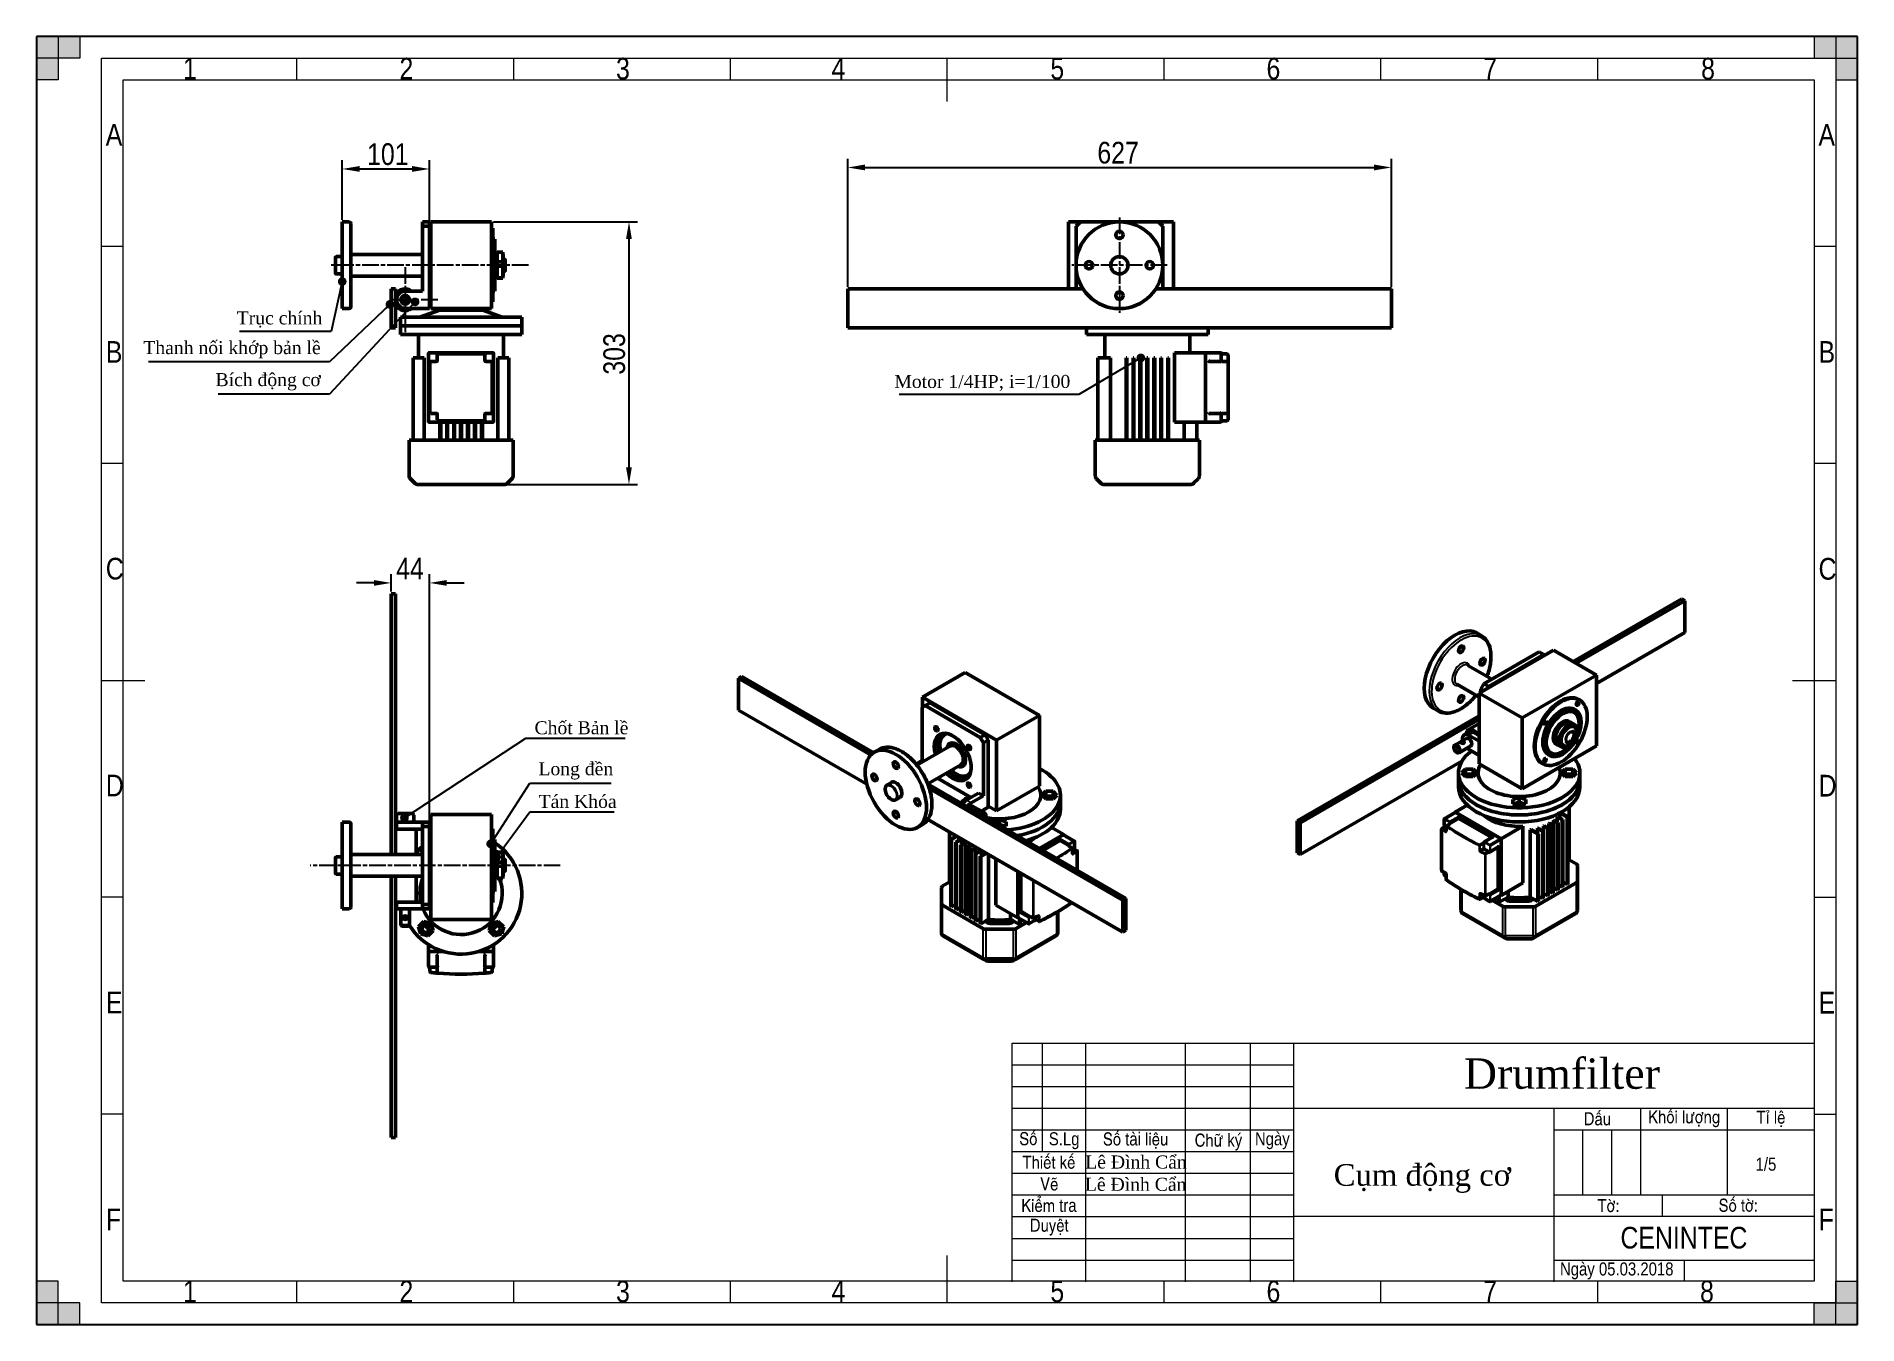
# Model space of a CAD drawing. Header units: millimetres. Extents: x 0 to 2100, y 0 to 1485.
import ezdxf

# ---------------------------------------------------------------- set-up
doc = ezdxf.new("R2010")
doc.units = ezdxf.units.MM
doc.header["$LTSCALE"] = 5
doc.linetypes.add('CHAIN', pattern=[0.7087, 0.4724, -0.0591, 0.1181, -0.0591])
for name, color, linetype, lineweight in [('Border (ANSI)', 7, 'Continuous', 70), ('Center Mark (ANSI)', 7, 'Continuous', 25), ('Centerline (ANSI)', 7, 'Continuous', 25), ('Co ban', 7, 'Continuous', 50), ('Dimension (ANSI)', 7, 'Continuous', 25), ('Symbol (ANSI)', 7, 'Continuous', 25)]:
    doc.layers.add(name, color=color, linetype=linetype, lineweight=lineweight)
for name, color, linetype, lineweight, true_color in [('Khung ban ve', 5, 'Continuous', 15, 0x0000ff), ('Lien manh', 7, 'Continuous', 25, 0x020305), ('Manh khung ten', 7, 'Continuous', 15, 0x994c4c), ('Net chu', 30, 'Continuous', 15, 0xff7f00), ('THIN', 5, 'Continuous', 15, 0x0000ff)]:
    doc.layers.add(name, color=color, linetype=linetype, lineweight=lineweight, true_color=true_color)
doc.styles.add('Linh_50', font='')
doc.styles.add('Note Text (ANSI)', font='')
doc.styles.add('StandardAM_ANSI', font='')
doc.styles.get('Linh_50').set_extended_font_data('VNI-Helve-Condense')
doc.styles.get('Note Text (ANSI)').set_extended_font_data('VNI-Helve-Condense')
doc.styles.get('StandardAM_ANSI').set_extended_font_data('VNI-Helve-Condense')
doc.dimstyles.new('Default - mm (ANSI)', dxfattribs={"dimscale": 5, "dimtxt": 5, "dimasz": 4, "dimexe": 2, "dimexo": 0.5, "dimgap": 0.8, "dimtad": 1, "dimtoh": 1, "dimdec": 0, "dimrnd": 1e-08, "dimzin": 4, "dimdsep": 46, "dimtxsty": 'StandardAM_ANSI', "dimcen": 0.09, "dimdle": 10, "dimclrd": 256, "dimclre": 256, "dimclrt": 256, "dimadec": 1, "dimazin": 1, "dimtfac": 0.61, "dimtofl": 0, "dimtmove": 0, "dimatfit": 3, "dimldrblk": 'DOT', "dimfxl": 1, "dimtolj": 1, "dimtzin": 4, "dimlwd": -1, "dimlwe": -1, "dimarcsym": 0})
doc.dimstyles.new('Default - mm (ANSI)$7', dxfattribs={"dimscale": 5, "dimtxt": 5, "dimasz": 2, "dimexe": 2, "dimexo": 0.5, "dimgap": 0.8, "dimtad": 1, "dimtoh": 1, "dimdec": 0, "dimrnd": 1e-08, "dimzin": 4, "dimdsep": 46, "dimtxsty": 'StandardAM_ANSI', "dimcen": 0.09, "dimdle": 10, "dimclrd": 256, "dimclre": 256, "dimclrt": 256, "dimadec": 1, "dimazin": 1, "dimtfac": 0.61, "dimtofl": 0, "dimtmove": 0, "dimatfit": 3, "dimldrblk": 'DOT', "dimfxl": 1, "dimtolj": 1, "dimtzin": 4, "dimlwd": -1, "dimlwe": -1, "dimarcsym": 0})

msp = doc.modelspace()

# ---------------------------------------------------------------- texts
at = {"layer": 'Symbol (ANSI)', "color": 150, "true_color": 0x0080ff, "char_height": 15, "style": 'StandardAM_ANSI'}
for s, insert, width, attachment_point in [('{\\fTimes New Roman|b0|i0;\\H15.0000;Trục chính}', (329.7, 1149.2), 98.811, 9), ('{\\fTimes New Roman|b0|i0;\\H15.0000;Thanh nối khớp bản lề}', (327.8, 1113.9), 204.608, 9), ('{\\fTimes New Roman|b0|i0;\\H15.0000;Bích động cơ}', (328, 1076.9), 121.52, 9), ('{\\fTimes New Roman|b0|i0;\\H15.0000;Motor 1/4HP; i=1/100}', (1192.2, 1076.2), 202.941, 9), ('{\\fTimes New Roman|b0|i0;\\H15.0000;Chốt Bản lề}', (574.4, 680.3), 108.272, 7), ('{\\fTimes New Roman|b0|i0;\\H15.0000;Long đền}', (578.9, 628.3), 86.238, 7), ('{\\fTimes New Roman|b0|i0;\\H15.0000;Tán Khóa}', (579.1, 595.4), 89.988, 7)]:
    msp.add_mtext(s, dxfattribs=dict(at, insert=insert, width=width, attachment_point=attachment_point))
at = {"layer": 'Symbol (ANSI)', "insert": (1982.4, 192.4), "char_height": 15, "width": 25.879, "attachment_point": 1, "line_spacing_factor": 0.25, "style": 'Note Text (ANSI)'}
msp.add_mtext('{\\fVNI-Helve-Condense|b0|i0;1/5\\P}', dxfattribs=at)
at = {"layer": 'Symbol (ANSI)', "insert": (1495.9, 185), "char_height": 25, "width": 204.636, "attachment_point": 1, "style": 'Note Text (ANSI)'}
msp.add_mtext('{\\fTimes New Roman|b0|i0;\\H25.0000;Cụm động cơ}', dxfattribs=at)

# ---------------------------------------------------------------- blocks, each defined once
blk = doc.blocks.new('Borders A3_Thuong')
at = {"layer": 'THIN'}
for points in [[(0, 297), (10, 297), (10, 292), (0, 292)], [(5, 297), (5, 287), (0, 287), (0, 297)], [(420, 292), (420, 297), (410, 297), (410, 292)], [(420, 297), (415, 297), (415, 287), (420, 287)], [(0, 0), (5, 0), (5, 10), (0, 10)], [(415, 0), (415, 10), (420, 10), (420, 0)], [(0, 5), (0, 0), (10, 0), (10, 5)], [(420, 0), (410, 0), (410, 5), (420, 5)]]:
    blk.add_hatch(color=256, dxfattribs=at).paths.add_polyline_path(points)
at = {"layer": 'Khung ban ve'}
for p, q in [((210, 292), (210, 282)), ((20, 287), (410, 287)), ((20, 10), (20, 287)), ((410, 287), (410, 10)), ((15, 148.5), (25, 148.5)), ((405, 148.5), (415, 148.5)), ((225, 64.88), (410.02, 64.88)), ((225, 9.88), (225, 64.88)), ((232, 39.88), (232, 64.88)), ((242, 9.88), (242, 64.88)), ((265, 9.88), (265, 64.88)), ((280, 9.88), (280, 64.88)), ((290, 9.88), (290, 64.88)), ((410, 59.88), (410.02, 59.88)), ((410, 54.88), (410.02, 54.88)), ((225, 49.88), (410.02, 49.88)), ((350, 9.88), (350, 49.88)), ((370, 29.88), (370, 49.88)), ((390, 29.88), (390, 49.88)), ((225, 44.88), (290, 44.88)), ((350, 44.88), (410.02, 44.88)), ((225, 39.88), (290, 39.88)), ((410, 39.88), (410.02, 39.88)), ((410, 34.88), (410.02, 34.88)), ((350, 29.88), (410.02, 29.88)), ((375, 24.88), (375, 29.88)), ((410, 24.88), (290, 24.88)), ((410, 19.88), (410.02, 19.88)), ((210, 15.93), (210, 5)), ((410, 10), (20, 10))]:
    blk.add_line(p, q, dxfattribs=at)
at = {"layer": 'Manh khung ten', "lineweight": 25}
for p, q in [((420, 297), (0, 297)), ((0, 297), (0, 0)), ((420, 0), (420, 297)), ((0, 0), (420, 0))]:
    blk.add_line(p, q, dxfattribs=at)
at = {"layer": 'Manh khung ten'}
for p, q in [((0, 297), (420, 297)), ((0, 0), (0, 297)), ((420, 297), (420, 0)), ((15, 292), (415, 292)), ((15, 5), (15, 292)), ((60, 292), (60, 287)), ((110, 292), (110, 287)), ((260, 292), (260, 287)), ((310, 292), (310, 287)), ((360, 292), (360, 287)), ((415, 292), (415, 5)), ((19.97, 248.54), (14.98, 248.54)), ((414.97, 248.54), (409.98, 248.54)), ((19.98, 198.5), (15, 198.5)), ((414.98, 198.5), (410, 198.5)), ((19.98, 98.54), (15, 98.54)), ((414.98, 98.5), (410, 98.5)), ((225, 59.88), (290, 59.88)), ((225, 54.88), (290, 54.88)), ((20, 48.5), (15.02, 48.5)), ((415, 48.46), (410.02, 48.46)), ((356.67, 29.88), (356.67, 44.88)), ((363.33, 29.88), (363.33, 44.88)), ((225, 34.88), (290, 34.88)), ((225, 29.88), (290, 29.88)), ((225, 24.88), (290, 24.88)), ((225, 19.88), (290, 19.88)), ((225, 14.88), (290, 14.88)), ((350, 14.88), (410.02, 14.88)), ((380.01, 14.88), (380.01, 10)), ((60, 10), (60, 5)), ((110, 10), (110, 5)), ((160, 10), (160, 5)), ((260, 10), (260, 5)), ((310, 10), (310, 5)), ((360, 10), (360, 5)), ((415, 5), (15, 5)), ((420, 0), (0, 0))]:
    blk.add_line(p, q, dxfattribs=at)
at = {"layer": 'Net chu'}
blk.add_line((160, 292), (160, 287), dxfattribs=at)
at = {"layer": 'THIN'}
for p, q in [((0, 292), (0, 297)), ((0, 297), (10, 297)), ((0, 297), (5, 297)), ((0, 287), (0, 297)), ((5, 297), (5, 287)), ((10, 297), (10, 292)), ((420, 297), (410, 297)), ((410, 297), (410, 292)), ((420, 297), (415, 297)), ((415, 297), (415, 287)), ((420, 292), (420, 297)), ((420, 287), (420, 297)), ((10, 292), (0, 292)), ((410, 292), (420, 292)), ((5, 287), (0, 287)), ((415, 287), (420, 287)), ((5, 10), (0, 10)), ((0, 10), (0, 0)), ((5, 0), (5, 10)), ((415, 0), (415, 10)), ((415, 10), (420, 10)), ((420, 10), (420, 0)), ((0, 5), (0, 0)), ((10, 5), (0, 5)), ((10, 0), (10, 5)), ((410, 0), (410, 5)), ((410, 5), (420, 5)), ((420, 5), (420, 0)), ((0, 0), (10, 0)), ((0, 0), (5, 0)), ((420, 0), (410, 0)), ((420, 0), (415, 0))]:
    blk.add_line(p, q, dxfattribs=at)
at = {"layer": 'Border (ANSI)', "style": 'Note Text (ANSI)'}
for s, insert, char_height, width, attachment_point in [('\\fTimes New Roman|b0|i0;\\H7.0000;Drumfilter', (351.81, 57.82), 7, 59.8872, 5), ('Daáu', (360, 47.42), 3, 19.9371, 5), ('Khoái löôïng', (379.99, 47.45), 3, 19.9371, 5), ('Tæ leä', (400.02, 47.45), 3, 19.9948, 5), ('Soá', (228.76, 42.83), 3, 7.075, 5), ('S.Lg', (237.02, 42.38), 3, 10.0576, 5), ('Soá taøi lieäu', (253.49, 42.42), 3, 22.8599, 5), ('Chöõ kyù', (272.6, 42.08), 3, 15.0245, 5), ('Ngaøy', (285.03, 42.38), 3, 10.0163, 5), ('Thieát keá', (233.51, 37.41), 3, 16.9679, 5), ('\\fTimes New Roman|b0|i0;\\H3.0000;Lê Đình Cẩn', (253.58, 37.46), 3, 23.4118, 5), ('Veõ', (233.58, 32.4), 3, 17.0139, 5), ('\\fTimes New Roman|b0|i0;\\H3.0000;Lê Đình Cẩn', (253.51, 32.32), 3, 23.4118, 5), ('Kieåm tra', (233.51, 27.45), 3, 16.9779, 5), ('Soá tôø:', (392.49, 27.48), 3, 34.8305, 5), ('Tôø:', (362.55, 27.41), 3, 24.9188, 5), ('Duyeät', (233.58, 22.47), 3, 16.9779, 5), ('\\fVNI-Helve-Condense|b0|i0;\\H5.0000;CENINTEC', (379.95, 20), 5, 59.8872, 5), ('\\fVNI-Helve-Condense|b0|i0;Ngaøy 05.03.2018', (351.37, 12.37), 3, 30.0083, 4)]:
    blk.add_mtext(s, dxfattribs=dict(at, insert=insert, char_height=char_height, width=width, attachment_point=attachment_point))
at = {"layer": 'Net chu', "style": 'Linh_50'}
for s, p in [('1', (33.81, 287.08)), ('2', (83.73, 287.08)), ('3', (133.68, 287.08)), ('4', (183.38, 287.08)), ('5', (233.84, 287.08)), ('6', (283.69, 287.08)), ('7', (333.67, 287.08)), ('8', (383.92, 287.08)), ('A', (15.98, 271.83)), ('A', (410.98, 271.79)), ('B', (16, 221.75)), ('B', (411, 221.75)), ('C', (16, 171.79)), ('C', (411, 171.75)), ('D', (16, 121.79)), ('D', (411, 121.75)), ('E', (16.02, 71.75)), ('E', (411.02, 71.72)), ('F', (16.02, 21.75)), ('F', (411.02, 21.72)), ('1', (33.81, 5.16)), ('2', (83.73, 5.16)), ('3', (133.68, 5.16)), ('4', (183.38, 5.16)), ('5', (233.84, 5.16)), ('6', (283.69, 5.16)), ('7', (333.67, 5.16)), ('8', (383.67, 5.16))]:
    blk.add_text(s, height=5, dxfattribs=at).set_placement(p)
blk = doc.blocks.new('*D5')
at = {"layer": 'Defpoints', "color": 0, "transparency": 16777216}
for p in [(524.7, 1271.4), (537.9, 968.4), (683.3, 968.4)]:
    blk.add_point(p, dxfattribs=at)
at = {"layer": 'Dimension (ANSI)', "transparency": 16777216}
for p, q in [((527.2, 1271.4), (693.3, 1271.4)), ((683.3, 1251.4), (683.3, 988.4)), ((540.4, 968.4), (693.3, 968.4))]:
    blk.add_line(p, q, dxfattribs=at)
for points in [[(679.9, 1251.4), (686.6, 1251.4), (683.3, 1271.4)], [(679.9, 988.4), (686.6, 988.4), (683.3, 968.4)]]:
    blk.add_solid(points, dxfattribs=at)
at = {"layer": 'Dimension (ANSI)', "color": 150, "true_color": 0x0080ff, "transparency": 16777216, "insert": (653.7, 1095.1), "char_height": 25, "attachment_point": 1, "rotation": 90, "style": 'StandardAM_ANSI'}
blk.add_mtext('\\A1;303', dxfattribs=at)
blk = doc.blocks.new('_Dot')
at = {"color": 0, "linetype": 'ByBlock', "lineweight": -2}
blk.add_line((-0.5, 0), (-1, 0), dxfattribs=at)
at = {"color": 0, "linetype": 'ByBlock', "const_width": 0.5}
blk.add_lwpolyline([(-0.25, 0, 1), (0.25, 0, 1)], format="xyb", close=True, dxfattribs=at)
blk = doc.blocks.new('*D6')
at = {"layer": 'Defpoints', "color": 0, "transparency": 16777216}
for p in [(1562.5, 1333.9), (935.5, 1193.9), (1562.5, 1193.9)]:
    blk.add_point(p, dxfattribs=at)
at = {"layer": 'Dimension (ANSI)', "transparency": 16777216}
for p, q in [((935.5, 1196.4), (935.5, 1343.9)), ((955.5, 1333.9), (1542.5, 1333.9)), ((1562.5, 1196.4), (1562.5, 1343.9))]:
    blk.add_line(p, q, dxfattribs=at)
for points in [[(955.5, 1337.3), (955.5, 1330.6), (935.5, 1333.9)], [(1542.5, 1337.3), (1542.5, 1330.6), (1562.5, 1333.9)]]:
    blk.add_solid(points, dxfattribs=at)
at = {"layer": 'Dimension (ANSI)', "color": 150, "true_color": 0x0080ff, "transparency": 16777216, "insert": (1223.4, 1363.5), "char_height": 25, "attachment_point": 1, "style": 'StandardAM_ANSI'}
blk.add_mtext('\\A1;627', dxfattribs=at)
blk = doc.blocks.new('*D7')
at = {"layer": 'Defpoints', "color": 0, "transparency": 16777216}
for p in [(409.2, 855), (409.2, 842.6), (453.2, 574.1)]:
    blk.add_point(p, dxfattribs=at)
at = {"layer": 'Dimension (ANSI)', "transparency": 16777216}
for p, q in [((409.2, 845.1), (409.2, 865)), ((453.2, 576.6), (453.2, 865)), ((389.2, 855), (369.2, 855)), ((473.2, 855), (493.2, 855))]:
    blk.add_line(p, q, dxfattribs=at)
for points in [[(389.2, 858.3), (389.2, 851.7), (409.2, 855)], [(473.2, 858.3), (473.2, 851.7), (453.2, 855)]]:
    blk.add_solid(points, dxfattribs=at)
at = {"layer": 'Dimension (ANSI)', "color": 150, "true_color": 0x0080ff, "transparency": 16777216, "insert": (414.8, 884), "char_height": 25, "attachment_point": 1, "style": 'StandardAM_ANSI'}
blk.add_mtext('\\A1;44', dxfattribs=at)
blk = doc.blocks.new('*D8')
at = {"layer": 'Defpoints', "color": 0, "transparency": 16777216}
for p in [(453.2, 1332.2), (352.7, 1271.2), (453.2, 1266.4)]:
    blk.add_point(p, dxfattribs=at)
at = {"layer": 'Dimension (ANSI)', "transparency": 16777216}
for p, q in [((352.7, 1273.7), (352.7, 1342.2)), ((372.7, 1332.2), (433.2, 1332.2)), ((453.2, 1268.9), (453.2, 1342.2))]:
    blk.add_line(p, q, dxfattribs=at)
for points in [[(372.7, 1335.6), (372.7, 1328.9), (352.7, 1332.2)], [(433.2, 1335.6), (433.2, 1328.9), (453.2, 1332.2)]]:
    blk.add_solid(points, dxfattribs=at)
at = {"layer": 'Dimension (ANSI)', "color": 150, "true_color": 0x0080ff, "transparency": 16777216, "insert": (381.3, 1361.8), "char_height": 25, "attachment_point": 1, "style": 'StandardAM_ANSI'}
blk.add_mtext('\\A1;101', dxfattribs=at)

# ---------------------------------------------------------------- dimensions: what is measured, and where the dimension line sits
at = {"layer": 'Dimension (ANSI)'}
for base, p1, p2, angle, picture, middle in [((453.226703, 1332.2223773), (352.726703, 1271.1991178), (453.226703, 1266.4233948), 180, '*D8', (402.976703, 1332.2223773)), ((1562.5, 1333.9), (935.5, 1193.9), (1562.5, 1193.9), 180, '*D6', (1249, 1333.9)), ((683.3, 968.4), (524.7, 1271.4), (537.9, 968.4), 90, '*D5', (683.3, 1119.9))]:
    dim = msp.add_linear_dim(base=base, p1=p1, p2=p2, angle=angle, dimstyle='Default - mm (ANSI)', override={"dimgap": 0.8, "dimtoh": 0, "dimdec": 0, "dimtol": 0, "dimlim": 0, "dimtp": 0, "dimtm": 0, "dimtdec": 2, "dimatfit": 1}, dxfattribs=at)
    dim.commit()
    dim.dimension.update_dxf_attribs({"geometry": picture, "text_midpoint": middle, "dimtype": 160})
dim = msp.add_linear_dim(base=(409.2, 855), p1=(453.2, 574.1), p2=(409.2, 842.6), dimstyle='Default - mm (ANSI)', override={"dimgap": 0.8, "dimtoh": 0, "dimdec": 0, "dimtol": 0, "dimlim": 0, "dimtp": 0, "dimtm": 0, "dimtdec": 2, "dimatfit": 1}, dxfattribs=at)
dim.commit()
dim.dimension.update_dxf_attribs({"geometry": '*D7', "text_midpoint": (431.2, 855), "dimtype": 160})

# ---------------------------------------------------------------- linework, layer by layer
at = {"layer": 'Center Mark (ANSI)', "linetype": 'CHAIN', "ltscale": 8.113447}
for p, q in [((1249, 1276.4), (1249, 1166.4)), ((425.2, 1218.9), (425.2, 1143.9)), ((1304, 1221.4), (1194, 1221.4)), ((462.7, 1181.4), (406.9, 1181.4))]:
    msp.add_line(p, q, dxfattribs=at)
at = {"layer": 'Centerline (ANSI)', "linetype": 'CHAIN', "ltscale": 8.113447}
for p, q in [((567.3, 1221.2), (338.5, 1221.2)), ((604.1, 529.3), (315.5, 529.3))]:
    msp.add_line(p, q, dxfattribs=at)
at = {"layer": 'Co ban'}
for p, q in [((352.7, 1171.2), (352.7, 1271.2)), ((352.7, 1271.2), (360.7, 1271.2)), ((362.7, 1269.2), (362.7, 1173.2)), ((445.2, 1271.4), (445.2, 1266.4)), ((453.2, 1271.4), (445.2, 1271.4)), ((445.2, 1266.4), (453.2, 1266.4)), ((445.2, 1191.4), (445.2, 1266.4)), ((453.2, 1266.4), (453.2, 1271.4)), ((453.2, 1266.4), (453.2, 1171.4)), ((454.7, 1263.9), (453.2, 1263.9)), ((454.7, 1271.4), (454.7, 1171.4)), ((524.7, 1271.4), (454.7, 1271.4)), ((524.7, 1271.4), (524.7, 1171.4)), ((526.2, 1263.9), (524.7, 1263.9)), ((526.2, 1263.9), (526.2, 1178.9)), ((1190, 1271.4), (1190, 1193.9)), ((1204, 1271.4), (1190, 1271.4)), ((1199, 1266.4), (1204, 1271.4)), ((1199, 1266.4), (1199, 1225.7)), ((1294, 1271.4), (1204, 1271.4)), ((1311, 1271.4), (1294, 1271.4)), ((1294, 1271.4), (1299, 1266.4)), ((1299, 1193.9), (1299, 1266.4)), ((1311, 1271.4), (1311, 1193.9)), ((528.7, 1251.4), (526.2, 1251.4)), ((528.7, 1251.4), (528.7, 1191.4)), ((344.7, 1212.2), (344.7, 1230.2)), ((352.7, 1231.2), (345.7, 1231.2)), ((445.2, 1233.7), (364.7, 1233.7)), ((528.7, 1235.2), (531.2, 1235.2)), ((531.2, 1236.2), (531.2, 1225.2)), ((537.7, 1236.2), (531.2, 1236.2)), ((531.2, 1225.1), (531.2, 1225.2)), ((531.2, 1225.2), (537.7, 1225.2)), ((531.2, 1225.1), (531.2, 1220.2)), ((531.2, 1225), (537.7, 1225)), ((531.2, 1220.2), (531.2, 1206.7)), ((537.7, 1220.2), (531.2, 1220.2)), ((537.7, 1236.2), (537.7, 1225.2)), ((538.2, 1233.7), (537.7, 1233.7)), ((537.7, 1225.2), (537.7, 1225)), ((537.7, 1225), (537.7, 1220.2)), ((537.7, 1220.2), (537.7, 1206.7)), ((538.2, 1233.7), (538.2, 1208.7)), ((538.2, 1228.2), (539.7, 1228.2)), ((540.7, 1227.2), (540.7, 1215.2)), ((352.7, 1211.2), (345.7, 1211.2)), ((445.2, 1208.7), (364.7, 1208.7)), ((528.7, 1207.2), (531.2, 1207.2)), ((531.2, 1206.2), (531.2, 1206.7)), ((531.2, 1206.7), (537.7, 1206.7)), ((537.7, 1206.2), (531.2, 1206.2)), ((538.2, 1208.7), (537.7, 1208.7)), ((537.7, 1206.7), (537.7, 1206.2)), ((538.2, 1214.2), (539.7, 1214.2)), ((1199, 1216.7), (1199, 1193.9)), ((414.2, 1193.9), (409.2, 1193.9)), ((409.2, 1148.9), (409.2, 1193.9)), ((414.2, 1193.9), (414.2, 1148.9)), ((445.2, 1191.4), (425.2, 1191.4)), ((454.7, 1178.9), (453.2, 1178.9)), ((526.2, 1178.9), (524.7, 1178.9)), ((528.7, 1191.4), (526.2, 1191.4)), ((935.5, 1193.9), (935.5, 1148.9)), ((1206.9, 1193.9), (935.5, 1193.9)), ((1562.5, 1193.9), (1290.7, 1193.9)), ((1562.5, 1148.9), (1562.5, 1193.9)), ((352.7, 1171.2), (360.7, 1171.2)), ((559.7, 1161.4), (419.7, 1161.4)), ((419.7, 1161.4), (419.7, 1151.4)), ((453.2, 1171.4), (425.2, 1171.4)), ((464.7, 1169.4), (442.2, 1161.4)), ((524.7, 1171.4), (454.7, 1171.4)), ((464.7, 1171.4), (464.7, 1169.4)), ((464.7, 1169.4), (514.7, 1169.4)), ((514.7, 1171.4), (514.7, 1169.4)), ((514.7, 1169.4), (537.2, 1161.4)), ((559.7, 1161.4), (559.7, 1151.4)), ((414.2, 1148.9), (409.2, 1148.9)), ((419.7, 1151.4), (559.7, 1151.4)), ((559.7, 1151.4), (419.7, 1151.4)), ((419.7, 1151.4), (419.7, 1141.4)), ((419.7, 1141.4), (559.7, 1141.4)), ((440.7, 1141.4), (440.7, 1114.4)), ((538.7, 1141.4), (538.7, 1114.4)), ((559.7, 1151.4), (559.7, 1141.4)), ((935.5, 1148.9), (1562.5, 1148.9)), ((1211, 1148.9), (1211, 1141.4)), ((1211, 1141.4), (1351, 1141.4)), ((1232, 1141.4), (1232, 1114.4)), ((1330, 1141.4), (1330, 1120.4)), ((1351, 1148.9), (1351, 1141.4)), ((434.6, 1114.4), (447.3, 1114.4)), ((434.6, 1019.4), (434.6, 1114.4)), ((447.3, 1114.4), (447.3, 1019.4)), ((453.2, 1120.4), (452.2, 1120.4)), ((452.2, 1120.4), (452.2, 1119.4)), ((452.2, 1119.4), (452.2, 1111.4)), ((461.2, 1120.4), (453.2, 1120.4)), ((461.2, 1120.4), (518.2, 1120.4)), ((462.2, 1118.9), (461.7, 1118.9)), ((462.2, 1119.2), (462.2, 1119.4)), ((462.2, 1118.9), (462.2, 1119.2)), ((463.2, 1118.9), (462.2, 1118.9)), ((462.2, 1117.9), (462.2, 1111.4)), ((463.2, 1118.9), (516.2, 1118.9)), ((517.2, 1118.9), (516.2, 1118.9)), ((517.2, 1119.4), (517.2, 1119.2)), ((517.2, 1119.2), (517.2, 1118.9)), ((517.2, 1118.9), (517.8, 1118.9)), ((517.2, 1111.4), (517.2, 1117.9)), ((526.2, 1120.4), (518.2, 1120.4)), ((527.2, 1120.4), (526.2, 1120.4)), ((527.2, 1119.4), (527.2, 1120.4)), ((527.2, 1111.4), (527.2, 1119.4)), ((532.2, 1019.4), (532.2, 1114.4)), ((532.2, 1114.4), (544.6, 1114.4)), ((544.6, 1114.4), (544.7, 1114.4)), ((544.6, 1019.4), (544.6, 1114.4)), ((544.7, 1019.4), (544.7, 1114.4)), ((1238.5, 1114.4), (1224, 1114.4)), ((1224, 1019.4), (1224, 1114.4)), ((1238.5, 1114.4), (1238.5, 1019.4)), ((1256.5, 1019.4), (1256.5, 1114.4)), ((1256.5, 1114.4), (1257.5, 1114.4)), ((1257.5, 1019.4), (1257.5, 1114.4)), ((1264.5, 1114.4), (1265.5, 1114.4)), ((1264.5, 1019.4), (1264.5, 1114.4)), ((1265.5, 1019.4), (1265.5, 1114.4)), ((1272.5, 1019.4), (1272.5, 1114.4)), ((1272.5, 1114.4), (1273.5, 1114.4)), ((1273.5, 1019.4), (1273.5, 1114.4)), ((1280.5, 1019.4), (1280.5, 1114.4)), ((1280.5, 1114.4), (1281.5, 1114.4)), ((1281.5, 1019.4), (1281.5, 1114.4)), ((1288.5, 1019.4), (1288.5, 1114.4)), ((1288.5, 1114.4), (1289.5, 1114.4)), ((1289.5, 1019.4), (1289.5, 1114.4)), ((1296.5, 1114.4), (1297.5, 1114.4)), ((1296.5, 1019.4), (1296.5, 1114.4)), ((1297.5, 1019.4), (1297.5, 1114.4)), ((1304.5, 1114.4), (1305.5, 1114.4)), ((1304.5, 1019.4), (1304.5, 1114.4)), ((1305.5, 1019.4), (1305.5, 1114.4)), ((1312.5, 1040.4), (1312.5, 1120.4)), ((1312.5, 1120.4), (1348, 1120.4)), ((1348, 1120.4), (1348, 1040.4)), ((1365.5, 1120.4), (1348, 1120.4)), ((1348, 1119.4), (1348, 1041.4)), ((1366, 1119.9), (1366, 1119.4)), ((1366, 1111.4), (1366, 1119.4)), ((1366.2, 1118.9), (1366, 1118.9)), ((1367, 1118.9), (1366.2, 1118.9)), ((1372, 1118.9), (1367, 1118.9)), ((1372, 1118.9), (1373.1, 1118.9)), ((1374.1, 1117.9), (1374.1, 1042.9)), ((452.2, 1049.4), (452.2, 1111.4)), ((453.2, 1110.4), (453.4, 1110.4)), ((453.4, 1110.4), (453.7, 1110.4)), ((453.7, 1110.4), (453.7, 1111)), ((453.7, 1110.4), (453.7, 1109.4)), ((453.7, 1109.4), (453.7, 1051.4)), ((454.7, 1110.4), (461.2, 1110.4)), ((518.2, 1110.4), (524.7, 1110.4)), ((525.7, 1110.4), (525.7, 1111)), ((525.7, 1110.4), (526, 1110.4)), ((525.7, 1109.4), (525.7, 1110.4)), ((525.7, 1051.4), (525.7, 1109.4)), ((526, 1110.4), (526.2, 1110.4)), ((527.2, 1111.4), (527.2, 1049.4)), ((1351, 1111.4), (1352, 1110.5)), ((1352.1, 1110.4), (1365.5, 1110.4)), ((1365.5, 1110.4), (1365.5, 1110.4)), ((1366, 1111.4), (1366, 1110.9)), ((1371.1, 1110.4), (1367, 1110.4)), ((1371.1, 1110.4), (1371.8, 1110.4)), ((453.4, 1050.4), (453.2, 1050.4)), ((453.7, 1050.4), (453.4, 1050.4)), ((453.7, 1051.4), (453.7, 1050.4)), ((453.7, 1050.4), (453.7, 1049.9)), ((461.2, 1050.4), (454.7, 1050.4)), ((524.7, 1050.4), (518.2, 1050.4)), ((525.7, 1050.4), (525.7, 1051.4)), ((526, 1050.4), (525.7, 1050.4)), ((525.7, 1050.4), (525.7, 1049.9)), ((526.2, 1050.4), (526, 1050.4)), ((1352, 1050.4), (1351, 1049.4)), ((1365.5, 1050.4), (1352.1, 1050.4)), ((1365.5, 1050.4), (1365.5, 1050.4)), ((1367, 1050.4), (1371.1, 1050.4)), ((1371.8, 1050.4), (1371.1, 1050.4)), ((452.2, 1049.4), (452.2, 1041.4)), ((452.2, 1041.4), (452.2, 1040.4)), ((452.2, 1040.4), (453.2, 1040.4)), ((453.2, 1040.4), (461.2, 1040.4)), ((461.2, 1040.4), (518.2, 1040.4)), ((462.2, 1041.9), (461.7, 1041.9)), ((462.2, 1049.4), (462.2, 1042.9)), ((462.2, 1041.6), (462.2, 1041.9)), ((462.2, 1041.9), (463.2, 1041.9)), ((462.2, 1041.4), (462.2, 1041.6)), ((516.2, 1041.9), (463.2, 1041.9)), ((465.2, 1040.4), (465.2, 1019.4)), ((466.2, 1019.4), (466.2, 1040.4)), ((473.2, 1040.4), (473.2, 1019.4)), ((474.2, 1019.4), (474.2, 1040.4)), ((481.2, 1040.4), (481.2, 1019.4)), ((482.2, 1019.4), (482.2, 1040.4)), ((489.2, 1040.4), (489.2, 1019.4)), ((490.2, 1019.4), (490.2, 1040.4)), ((497.2, 1040.4), (497.2, 1019.4)), ((498.2, 1019.4), (498.2, 1040.4)), ((505.2, 1040.4), (505.2, 1019.4)), ((506.2, 1019.4), (506.2, 1040.4)), ((513.2, 1040.4), (513.2, 1019.4)), ((514.2, 1019.4), (514.2, 1040.4)), ((516.2, 1041.9), (517.2, 1041.9)), ((517.2, 1042.9), (517.2, 1049.4)), ((517.2, 1041.9), (517.2, 1041.6)), ((517.2, 1041.9), (517.8, 1041.9)), ((517.2, 1041.6), (517.2, 1041.4)), ((518.2, 1040.4), (526.2, 1040.4)), ((526.2, 1040.4), (527.2, 1040.4)), ((527.2, 1041.4), (527.2, 1049.4)), ((527.2, 1040.4), (527.2, 1041.4)), ((1348, 1040.4), (1312.5, 1040.4)), ((1323.4, 1019.4), (1323.4, 1040.4)), ((1338, 1040.4), (1338, 1019.4)), ((1348, 1040.4), (1365.5, 1040.4)), ((1366, 1049.9), (1366, 1049.4)), ((1366, 1041.4), (1366, 1049.4)), ((1366.2, 1041.9), (1366, 1041.9)), ((1366, 1041.4), (1366, 1040.9)), ((1366.2, 1041.9), (1367, 1041.9)), ((1367, 1041.9), (1372, 1041.9)), ((1373.1, 1041.9), (1372, 1041.9)), ((429.7, 1019.4), (431.2, 1019.4)), ((429.7, 1019.4), (429.7, 978.5)), ((453.3, 1019.4), (431.2, 1019.4)), ((453.3, 1019.4), (456.8, 1019.4)), ((522.7, 1019.4), (456.8, 1019.4)), ((522.7, 1019.4), (526.2, 1019.4)), ((548.3, 1019.4), (526.2, 1019.4)), ((548.3, 1019.4), (549.7, 1019.4)), ((549.7, 978.5), (549.7, 1019.4)), ((1221, 1019.4), (1222.4, 1019.4)), ((1221, 1019.4), (1221, 978.5)), ((1244.5, 1019.4), (1222.4, 1019.4)), ((1244.5, 1019.4), (1248, 1019.4)), ((1313.9, 1019.4), (1248, 1019.4)), ((1313.9, 1019.4), (1317.4, 1019.4)), ((1339.5, 1019.4), (1317.4, 1019.4)), ((1339.5, 1019.4), (1341, 1019.4)), ((1341, 978.5), (1341, 1019.4)), ((431.2, 975), (436.3, 969.9)), ((439.8, 968.4), (441.6, 968.4)), ((441.6, 968.4), (457.1, 968.4)), ((457.1, 968.4), (458.9, 968.4)), ((458.9, 968.4), (461.4, 968.4)), ((461.4, 968.4), (518.1, 968.4)), ((518.1, 968.4), (520.6, 968.4)), ((520.6, 968.4), (522.3, 968.4)), ((522.3, 968.4), (537.9, 968.4)), ((537.9, 968.4), (539.7, 968.4)), ((543.2, 969.9), (548.3, 975)), ((1222.4, 975), (1227.5, 969.9)), ((1231, 968.4), (1232.8, 968.4)), ((1232.8, 968.4), (1248.4, 968.4)), ((1248.4, 968.4), (1250.1, 968.4)), ((1250.1, 968.4), (1252.6, 968.4)), ((1252.6, 968.4), (1309.3, 968.4)), ((1309.3, 968.4), (1311.8, 968.4)), ((1311.8, 968.4), (1313.6, 968.4)), ((1313.6, 968.4), (1329.1, 968.4)), ((1329.1, 968.4), (1330.9, 968.4)), ((1334.4, 969.9), (1339.5, 975)), ((414.2, 842.6), (409.2, 842.6)), ((409.2, 541.8), (409.2, 842.6)), ((414.2, 842.6), (414.2, 541.8)), ((1772, 764.3), (1897.2, 836.6)), ((1900.7, 834.5), (1775.6, 762.3)), ((1900.7, 834.5), (1897.2, 836.6)), ((1900.7, 797.8), (1900.7, 834.5)), ((1660.7, 797.3), (1666.4, 794)), ((1663.8, 728), (1749.4, 777.4)), ((1749.4, 777.4), (1798.9, 748.8)), ((1798.9, 739), (1900.7, 797.8)), ((1678.1, 743.9), (1650.4, 759.9)), ((1669.1, 738.8), (1732.8, 775.5)), ((1738.4, 772.3), (1674.8, 735.5)), ((1732.8, 775.5), (1738.4, 772.3)), ((1738.4, 772.3), (1739.5, 771.6)), ((813, 747.2), (809.4, 745.2)), ((809.4, 745.2), (809.4, 708.4)), ((962.3, 656.9), (809.4, 745.2)), ((813, 747.2), (965.2, 659.3)), ((1021.6, 723.1), (1071.1, 751.7)), ((1071.1, 751.7), (1156.6, 702.3)), ((1663.8, 723.3), (1637.9, 738.3)), ((1669.1, 738.8), (1665.6, 732.7)), ((1674.8, 735.5), (1669.1, 738.8)), ((1673.7, 733.7), (1674.8, 735.5)), ((1798.9, 748.8), (1713.3, 699.4)), ((1798.9, 748.8), (1798.9, 667.1)), ((1021.6, 723.1), (1021.6, 711.7)), ((1107.1, 673.7), (1021.6, 723.1)), ((1024.8, 713.5), (1030.4, 716.8)), ((1030.4, 716.8), (1094.1, 680)), ((1663.8, 728), (1663.8, 646.3)), ((1713.3, 699.4), (1663.8, 728)), ((1665.6, 732.7), (1668.8, 730.8)), ((1665.6, 729), (1665.6, 732.7)), ((1779.5, 720.1), (1778.4, 720.7)), ((809.4, 708.4), (957.5, 623)), ((1021.2, 711.5), (1024.8, 713.5)), ((1021.2, 711.5), (1021.2, 650.2)), ((1088.4, 676.8), (1024.8, 713.5)), ((1156.6, 702.3), (1107.1, 673.7)), ((1156.6, 702.3), (1156.6, 620.6)), ((1453.8, 580.6), (1663.8, 701.8)), ((1663.8, 697.8), (1457.4, 578.5)), ((1610.7, 710.7), (1616.4, 707.4)), ((1663.8, 693), (1650.9, 685.5)), ((1713.3, 699.4), (1713.3, 617.7)), ((1762.6, 692.1), (1764.6, 693)), ((1764.6, 693), (1764.7, 694.5)), ((1764.6, 693), (1769.2, 690.4)), ((1764.7, 694.5), (1769.3, 691.9)), ((1767.2, 695.4), (1767.5, 695.2)), ((1774, 691.5), (1769.4, 694.1)), ((1775, 708.2), (1773.2, 709.2)), ((1094.1, 680), (1088.4, 676.8)), ((1088.4, 676.8), (1091.9, 670.7)), ((1091.9, 670.7), (1097.6, 673.9)), ((1097.6, 673.9), (1094.1, 680)), ((1097.6, 673.9), (1097.6, 596.4)), ((1107.1, 673.7), (1107.1, 592.1)), ((1649, 675.8), (1635.5, 668)), ((1646.5, 680.1), (1652.1, 683.3)), ((1649.3, 684), (1649.3, 681.7)), ((1663.8, 672.4), (1651.5, 679.6)), ((1663.8, 679), (1657.1, 682.9)), ((1751.3, 674.2), (1752.6, 674.8)), ((1755.9, 671.5), (1751.3, 674.2)), ((1751.7, 678.5), (1756.3, 675.8)), ((1752.6, 674.8), (1752.8, 677.8)), ((1752.6, 674.8), (1757.2, 672.1)), ((1757.2, 672.1), (1755.9, 671.5)), ((1756.3, 675.8), (1757.5, 676.4)), ((1757.5, 676.4), (1757.2, 672.1)), ((1765.8, 690.3), (1761.2, 692.9)), ((1763.4, 672.2), (1764.4, 671.6)), ((1769.2, 690.4), (1765.7, 688.7)), ((1765.7, 688.7), (1765.8, 690.3)), ((1769.3, 691.9), (1769.2, 690.4)), ((1770.4, 684.3), (1771.4, 683.7)), ((1773.1, 689.1), (1772.8, 689.3)), ((1775.5, 680.6), (1775.6, 681.4)), ((1776.7, 681.1), (1775.5, 680.6)), ((1775.6, 681.8), (1776.7, 681.1)), ((1775.7, 683.2), (1775.8, 684.8)), ((1775.8, 684.8), (1777.1, 685.4)), ((966, 659.8), (971.7, 663)), ((1053.4, 666.9), (1015.4, 644.9)), ((1053, 669.6), (1053.3, 669.8)), ((1091.9, 609.4), (1091.9, 670.7)), ((1634.5, 664.9), (1634.5, 665.7)), ((1637.3, 660), (1638, 659.6)), ((1654, 667.1), (1640.5, 659.3)), ((1663.8, 656.1), (1651.5, 663.3)), ((1798.9, 667.1), (1713.3, 617.7)), ((1745, 656.3), (1743.2, 657.3)), ((1752.2, 669.5), (1752.5, 669.3)), ((1759, 665.5), (1754.4, 668.1)), ((1760.6, 667.4), (1760.3, 667.6)), ((1763.7, 665), (1763.8, 666.6)), ((1763.8, 666.6), (1767.4, 668.2)), ((1767.2, 666.7), (1765.8, 667.5)), ((1767.4, 668.2), (1767.2, 666.7)), ((1021.2, 650.2), (1014.3, 646.2)), ((1021.2, 650.2), (1022.9, 649.3)), ((1065.9, 645.2), (1027.9, 623.3)), ((1068, 643.6), (1068.3, 643.8)), ((1457.4, 541.8), (1643.7, 649.4)), ((1639.8, 636.1), (1639.8, 627.9)), ((1643.6, 636.1), (1648, 640.4)), ((1648, 631.8), (1643.6, 636.1)), ((1646.5, 633.3), (1648, 634.7)), ((1648, 640.4), (1656.6, 640.4)), ((1648, 640.4), (1648, 634.7)), ((1648, 634.7), (1656.6, 634.7)), ((1656.6, 631.8), (1648, 631.8)), ((1656.6, 640.4), (1661, 636.1)), ((1656.6, 640.4), (1656.6, 634.7)), ((1661, 636.1), (1656.6, 631.8)), ((1656.6, 634.7), (1658.1, 633.3)), ((1713.3, 617.7), (1663.8, 646.3)), ((1737, 646.5), (1735.9, 647.1)), ((1758.6, 636.1), (1763, 640.4)), ((1763, 631.8), (1758.6, 636.1)), ((1761.5, 633.3), (1763, 634.7)), ((1763, 640.4), (1771.6, 640.4)), ((1763, 640.4), (1763, 634.7)), ((1763, 634.7), (1771.6, 634.7)), ((1771.6, 631.8), (1763, 631.8)), ((1771.6, 640.4), (1776, 636.1)), ((1771.6, 640.4), (1771.6, 634.7)), ((1776, 636.1), (1771.6, 631.8)), ((1771.6, 634.7), (1773.1, 633.3)), ((1779.8, 636.1), (1779.8, 627.9)), ((986, 625.1), (981.1, 622.3)), ((1027.9, 623.1), (1256.3, 491.2)), ((1252.8, 489.2), (1029.7, 618)), ((1039.2, 629.8), (1077.6, 607.7)), ((1086.3, 612.7), (1072.1, 604.5)), ((1091.9, 609.4), (1077.8, 601.3)), ((1086.3, 612.7), (1091.9, 609.4)), ((1156.6, 620.6), (1107.1, 592.1)), ((1159.5, 610.4), (1163.8, 614.8)), ((1163.8, 606.1), (1159.5, 610.4)), ((1162.4, 607.6), (1163.8, 609.1)), ((1163.8, 614.8), (1172.5, 614.8)), ((1163.8, 614.8), (1163.8, 609.1)), ((1163.8, 609.1), (1172.5, 609.1)), ((1172.5, 614.8), (1176.8, 610.4)), ((1172.5, 614.8), (1172.5, 609.1)), ((1176.8, 610.4), (1172.5, 606.1)), ((1172.5, 609.1), (1174, 607.6)), ((1180.7, 610.4), (1180.7, 602.3)), ((1639.8, 627.9), (1639.8, 619.8)), ((1779.8, 627.9), (1779.8, 619.8)), ((417.2, 589.1), (433.2, 589.1)), ((454.7, 588.1), (524.7, 588.1)), ((454.7, 467.1), (454.7, 588.1)), ((524.7, 588.1), (524.7, 467.1)), ((996, 607.8), (991.1, 604.9)), ((1080.3, 597.4), (1093.7, 589.7)), ((1097.6, 596.4), (1089.9, 591.9)), ((1107.1, 592.1), (1097.6, 597.6)), ((1172.5, 606.1), (1163.8, 606.1)), ((1180.7, 602.3), (1180.7, 594.1)), ((1636.1, 590.2), (1623.7, 583.1)), ((1650, 598.7), (1635.9, 590.6)), ((1688.9, 560), (1635.9, 590.6)), ((1635.9, 590.6), (1635.9, 590.1)), ((1688.2, 560.4), (1636.6, 590.2)), ((1702.3, 605.4), (1709.8, 607.9)), ((1702.3, 600.4), (1702.3, 605.4)), ((1709.8, 597.9), (1702.3, 600.4)), ((1703.4, 600.1), (1709.8, 602.2)), ((1709.8, 607.9), (1717.3, 605.4)), ((1709.8, 607.9), (1709.8, 602.2)), ((1709.8, 602.2), (1716.2, 600.1)), ((1717.3, 600.4), (1709.8, 597.9)), ((1717.3, 605.4), (1717.3, 600.4)), ((1756.8, 584.1), (1756.8, 589.8)), ((1756.8, 589.8), (1765.3, 584.9)), ((1766, 585.3), (1757.5, 590.2)), ((1758.8, 590.9), (1758.8, 589.4)), ((1767.4, 533.4), (1767.4, 596.8)), ((352.7, 479.3), (352.7, 579.3)), ((352.7, 579.3), (360.7, 579.3)), ((362.7, 577.3), (362.7, 481.3)), ((432.7, 571.1), (414.2, 571.1)), ((415.2, 579.1), (415.2, 587.1)), ((415.2, 579.1), (425.2, 579.1)), ((415.2, 571.1), (415.2, 579.1)), ((415.2, 579.1), (425.2, 579.1)), ((445.2, 579.1), (425.2, 579.1)), ((445.2, 571.1), (432.7, 571.1)), ((435.2, 579.1), (435.2, 587.1)), ((437.7, 571.1), (437.7, 541.8)), ((445.2, 579.1), (445.2, 574.1)), ((453.2, 579.1), (445.2, 579.1)), ((445.2, 574.1), (453.2, 574.1)), ((445.2, 484.1), (445.2, 574.1)), ((453.2, 574.1), (453.2, 579.1)), ((453.2, 574.1), (453.2, 484.1)), ((454.7, 571.6), (453.2, 571.6)), ((526.2, 571.6), (524.7, 571.6)), ((526.2, 571.6), (526.2, 486.6)), ((1016, 573.2), (1021.7, 576.4)), ((1027.9, 582.3), (1252.8, 452.5)), ((1053, 507.8), (1053, 567.8)), ((1094.8, 586.6), (1094.8, 587.4)), ((1103.2, 579.7), (1110.7, 582.2)), ((1103.2, 579.7), (1103.2, 579.7)), ((1109.4, 576.1), (1110.7, 576.5)), ((1110.7, 582.2), (1118.2, 579.7)), ((1110.7, 582.2), (1110.7, 576.5)), ((1110.7, 576.5), (1117.1, 574.4)), ((1118.2, 574.7), (1114.1, 573.4)), ((1118.2, 579.7), (1118.2, 574.7)), ((1170.4, 573.1), (1184.6, 564.9)), ((1457.4, 578.5), (1453.8, 580.6)), ((1453.8, 543.8), (1453.8, 580.6)), ((1457.4, 578.5), (1457.4, 541.8)), ((1620.3, 571.2), (1620.3, 523.8)), ((1623.7, 573.7), (1620.8, 572)), ((1623.4, 582.4), (1623.4, 575.9)), ((1624.1, 574.8), (1624, 574.8)), ((1625.7, 574.3), (1625.7, 569)), ((1629.8, 577.2), (1626.2, 575.1)), ((1630.6, 578.1), (1639.4, 583.2)), ((1640.1, 584.3), (1640.1, 585.7)), ((1714, 574.4), (1688.9, 560)), ((1714, 574.4), (1714, 509.1)), ((1722.5, 492.8), (1722.5, 570.4)), ((1722.5, 570.4), (1731.3, 565.3)), ((1732, 565.8), (1723.6, 570.6)), ((1730.8, 566.4), (1730.8, 572.2)), ((1730.8, 572.2), (1736.9, 568.6)), ((1737.6, 569), (1731.7, 572.4)), ((1736.9, 568.6), (1737.6, 569)), ((1736.9, 491), (1736.9, 568.6)), ((1737.6, 491.5), (1737.6, 569)), ((1737.9, 497), (1737.9, 574.6)), ((1737.9, 574.6), (1742.7, 571.8)), ((1743.4, 572.2), (1738.7, 574.9)), ((1742.7, 571.8), (1743.4, 572.2)), ((1742.7, 494.2), (1742.7, 571.8)), ((1743.4, 494.7), (1743.4, 572.2)), ((1744.1, 500), (1744.1, 577.5)), ((1744.1, 577.5), (1748.3, 575.1)), ((1749, 575.5), (1744.8, 577.9)), ((1748.3, 575.1), (1749, 575.5)), ((1748.3, 497.5), (1748.3, 575.1)), ((1749, 497.9), (1749, 575.5)), ((1749.3, 503.5), (1749.3, 581)), ((1749.3, 581), (1753.9, 578.4)), ((1754.6, 578.8), (1749.9, 581.5)), ((1753.6, 579.4), (1753.6, 585.1)), ((1753.6, 585.1), (1759.5, 581.7)), ((1753.9, 578.4), (1754.6, 578.8)), ((1753.9, 500.8), (1753.9, 578.4)), ((1760.2, 582.1), (1754.1, 585.6)), ((1754.6, 501.2), (1754.6, 578.8)), ((1759.5, 581.7), (1760.2, 582.1)), ((1759.5, 504.1), (1759.5, 581.7)), ((1760.2, 504.5), (1760.2, 582.1)), ((1765.3, 584.9), (1766, 585.3)), ((1765.3, 507.3), (1765.3, 584.9)), ((1766, 507.7), (1766, 585.3)), ((528.7, 559.1), (526.2, 559.1)), ((528.7, 559.1), (528.7, 499.1)), ((1060.8, 563.3), (1054.5, 559.6)), ((1054.5, 482), (1054.5, 559.6)), ((1054.5, 559.6), (1055.2, 559.2)), ((1055.2, 559.2), (1061.5, 562.9)), ((1055.2, 481.6), (1055.2, 559.2)), ((1066.4, 560), (1060, 556.3)), ((1060, 556.3), (1060.7, 555.9)), ((1060, 478.7), (1060, 556.3)), ((1060.7, 555.9), (1066.8, 559.4)), ((1060.7, 478.3), (1060.7, 555.9)), ((1063.6, 561.7), (1063.6, 558.4)), ((1070.5, 555.8), (1065.7, 553)), ((1065.7, 475.5), (1065.7, 553)), ((1065.7, 553), (1066.4, 552.6)), ((1066.4, 552.6), (1071.1, 555.4)), ((1066.4, 475), (1066.4, 552.6)), ((1066.8, 559.4), (1066.8, 553.7)), ((1071.1, 555.4), (1071.1, 477.8)), ((1075.7, 552.3), (1071.4, 549.8)), ((1071.4, 472.3), (1071.4, 549.8)), ((1071.4, 549.8), (1072.1, 549.4)), ((1072.1, 549.4), (1076.4, 551.9)), ((1072.1, 471.8), (1072.1, 549.4)), ((1076.4, 551.9), (1076.4, 474.3)), ((1081.7, 549.2), (1077.1, 546.6)), ((1077.1, 469), (1077.1, 546.6)), ((1077.1, 546.6), (1077.8, 546.1)), ((1077.8, 546.1), (1082.6, 548.9)), ((1077.8, 468.6), (1077.8, 546.1)), ((1082.6, 548.9), (1082.6, 471.3)), ((1088.8, 546.8), (1082.6, 543.2)), ((1083.3, 542.8), (1089.7, 546.5)), ((1089.7, 546.5), (1089.7, 540.8)), ((1184.6, 564.9), (1156.6, 548.8)), ((1183.9, 564.5), (1156.6, 548.8)), ((1180.4, 560), (1180.4, 558.6)), ((1181, 557.6), (1189.9, 552.5)), ((1184.4, 564.6), (1196.7, 557.4)), ((1184.6, 564.4), (1184.6, 564.9)), ((1190.7, 551.5), (1194.2, 549.5)), ((1194.7, 543.3), (1194.7, 548.6)), ((1196.5, 549.2), (1196.4, 549.1)), ((1196.7, 548), (1199.6, 546.4)), ((1197.1, 550.2), (1197.1, 556.8)), ((1669.3, 555.7), (1669.3, 555.9)), ((1679.4, 562.2), (1669.7, 556.5)), ((1686.1, 550.6), (1676.4, 545)), ((1688.9, 494.7), (1688.9, 560)), ((1688.9, 495.5), (1688.9, 559.2)), ((1731.3, 565.3), (1732, 565.8)), ((1731.3, 487.8), (1731.3, 565.3)), ((1732, 488.2), (1732, 565.8)), ((344.7, 520.3), (344.7, 538.3)), ((352.7, 539.3), (345.7, 539.3)), ((445.2, 541.8), (364.7, 541.8)), ((442.4, 541.8), (442.9, 543.9)), ((442.9, 543.9), (445.2, 544.5)), ((528.7, 545.9), (535.1, 544.2)), ((528.7, 543.3), (531.2, 543.3)), ((531.2, 544.2), (531.2, 533.2)), ((537.7, 544.2), (531.2, 544.2)), ((531.2, 533.1), (531.2, 533.2)), ((531.2, 533.2), (537.7, 533.2)), ((531.2, 533.1), (531.2, 528.3)), ((531.2, 533.1), (537.7, 533.1)), ((531.2, 528.3), (531.2, 514.8)), ((537.7, 528.3), (531.2, 528.3)), ((537.7, 544.2), (537.7, 533.2)), ((538.2, 541.8), (537.7, 541.8)), ((537.7, 533.2), (537.7, 533.1)), ((537.7, 533.1), (537.7, 528.3)), ((537.7, 528.3), (537.7, 514.8)), ((538.2, 541.8), (538.2, 516.8)), ((538.2, 537.5), (538.5, 536.3)), ((538.2, 536.3), (539.7, 536.3)), ((540.7, 535.3), (540.7, 523.3)), ((1082.6, 543.2), (1083.3, 542.8)), ((1082.6, 465.7), (1082.6, 543.2)), ((1083.3, 465.2), (1083.3, 542.8)), ((1094.8, 543.7), (1088.3, 540)), ((1088.3, 540), (1089, 539.5)), ((1088.3, 462.4), (1088.3, 540)), ((1089, 539.5), (1095.5, 543.3)), ((1089, 462), (1089, 539.5)), ((1098, 541.8), (1098, 467.2)), ((1106.5, 483.5), (1106.5, 536.9)), ((1200.1, 523.7), (1200.1, 545.5)), ((1457.4, 541.8), (1453.8, 543.8)), ((1675.6, 545), (1675.5, 545.1)), ((1767.4, 533.4), (1766, 532.6)), ((1767.4, 535.9), (1775.5, 531.2)), ((1777, 529.2), (1777, 511.2)), ((352.7, 519.3), (345.7, 519.3)), ((445.2, 516.8), (364.7, 516.8)), ((409.2, 215.6), (409.2, 516.8)), ((414.2, 516.8), (414.2, 215.6)), ((437.7, 516.8), (437.7, 487.1)), ((528.7, 515.3), (531.2, 515.3)), ((531.2, 514.3), (531.2, 514.8)), ((531.2, 514.8), (537.7, 514.8)), ((537.7, 514.3), (531.2, 514.3)), ((538.2, 516.8), (537.7, 516.8)), ((537.7, 514.8), (537.7, 514.3)), ((538.2, 522.3), (539.7, 522.3)), ((1045, 505.6), (1053, 510.2)), ((1054.5, 507), (1053, 507.8)), ((1131.5, 522.5), (1131.5, 469)), ((1131.5, 522.5), (1131.5, 469.8)), ((1623.4, 521.1), (1623.4, 518.7)), ((1624, 517.7), (1625.7, 516.7)), ((1625.7, 518.3), (1625.7, 513)), ((1714, 509.1), (1688.9, 494.7)), ((1775.5, 509.1), (1728.9, 482.2)), ((1754.8, 506.8), (1754.6, 507)), ((1754.8, 506.8), (1754.6, 506.7)), ((1759.5, 504.1), (1754.8, 506.8)), ((1760.2, 504.5), (1759.5, 504.1)), ((1760.5, 510.1), (1760.2, 510.2)), ((1760.5, 510.1), (1760.2, 509.9)), ((1765.3, 507.3), (1760.5, 510.1)), ((1766, 507.7), (1765.3, 507.3)), ((1777, 477.7), (1777, 511.2)), ((414.2, 487.1), (432.7, 487.1)), ((415.2, 479.1), (415.2, 487.1)), ((445.2, 487.1), (432.7, 487.1)), ((445.2, 484.1), (445.2, 479.1)), ((453.2, 484.1), (445.2, 484.1)), ((454.7, 486.6), (453.2, 486.6)), ((453.2, 479.1), (453.2, 484.1)), ((526.2, 486.6), (524.7, 486.6)), ((528.7, 499.1), (526.2, 499.1)), ((1043.5, 485.5), (1043.5, 503.5)), ((1043.5, 485.5), (1043.5, 452.1)), ((1091.5, 456.6), (1045, 483.4)), ((1060, 484.4), (1055.2, 481.6)), ((1060, 484.4), (1060, 484.4)), ((1060, 484.4), (1060, 484.4)), ((1131.5, 469), (1106.5, 483.5)), ((1256.3, 491.2), (1252.8, 489.2)), ((1252.8, 452.5), (1252.8, 489.2)), ((1256.3, 491.2), (1256.3, 454.5)), ((1642.6, 501.7), (1642.6, 477.7)), ((1668.2, 492.6), (1664.7, 490.5)), ((1669.3, 492.2), (1669.3, 492.3)), ((1670, 491.2), (1675.6, 487.9)), ((1674.2, 496), (1671.3, 494.4)), ((1684.3, 501.4), (1675.5, 496.3)), ((1688.7, 495), (1676.4, 487.9)), ((1690.7, 482.2), (1678.6, 489.2)), ((1681.2, 490.2), (1680.7, 490.4)), ((1686.1, 493), (1681.2, 490.2)), ((1681.2, 490.2), (1681.2, 490.6)), ((1686.8, 500.7), (1685.6, 501.4)), ((1686.1, 493.5), (1686.1, 487.3)), ((1686.8, 486.9), (1686.1, 487.3)), ((1686.8, 486.9), (1686.8, 493.9)), ((1693, 490.5), (1686.8, 486.9)), ((1688.5, 494.9), (1688.9, 494.7)), ((1693, 490.5), (1697.1, 492.8)), ((1695.8, 488.9), (1693, 490.5)), ((1695, 489.8), (1693.4, 490.7)), ((1699.7, 492.5), (1695, 489.8)), ((1696.7, 488.7), (1702.4, 492)), ((1697.4, 488.3), (1696.7, 488.7)), ((1697.1, 499.4), (1697.1, 492.8)), ((1702.4, 491.2), (1697.4, 488.3)), ((1720.8, 488.2), (1698.8, 488.2)), ((1702.4, 491.2), (1702.4, 492)), ((1702.4, 492), (1708, 488.7)), ((1707.3, 488.3), (1702.4, 491.2)), ((1709.8, 489.8), (1706, 492)), ((1708, 488.7), (1707.1, 488.2)), ((1713.6, 492), (1709.8, 489.8)), ((1711.6, 488.7), (1717.2, 492)), ((1712.5, 488.2), (1711.6, 488.7)), ((1717.2, 491.2), (1712.3, 488.3)), ((1717.2, 491.2), (1717.2, 492)), ((1717.2, 492), (1722.9, 488.7)), ((1722.2, 488.3), (1717.2, 491.2)), ((1724.7, 489.8), (1719.9, 492.5)), ((1722.9, 488.7), (1722.2, 488.3)), ((1722.5, 492.8), (1726.6, 490.5)), ((1726.6, 490.5), (1723.8, 488.9)), ((1726.2, 490.7), (1724.7, 489.8)), ((1731.3, 487.8), (1726.6, 490.5)), ((1732, 488.2), (1731.3, 487.8)), ((1732, 493.9), (1732.2, 493.8)), ((1732.2, 493.8), (1732, 493.6)), ((1736.9, 491), (1732.2, 493.8)), ((1737.6, 491.5), (1736.9, 491)), ((1737.6, 496.9), (1737.6, 496.9)), ((1742.7, 494.2), (1737.9, 497)), ((1743.4, 494.7), (1742.7, 494.2)), ((1748.3, 497.5), (1744.1, 500)), ((1749, 497.9), (1748.3, 497.5)), ((1753.9, 500.8), (1749.3, 503.5)), ((1754.6, 501.2), (1753.9, 500.8)), ((352.7, 479.3), (360.7, 479.3)), ((425.2, 479.1), (415.2, 479.1)), ((420.2, 479.1), (420.2, 460.1)), ((445.2, 479.1), (425.2, 479.1)), ((430.2, 479.1), (430.2, 460.1)), ((440.7, 458.7), (446.8, 464.8)), ((445.2, 479.1), (453.2, 479.1)), ((446.8, 464.8), (455.2, 462.5)), ((524.7, 467.1), (454.7, 467.1)), ((455.2, 462.5), (457.4, 454.2)), ((522, 454.2), (524.3, 462.5)), ((524.3, 462.5), (532.6, 464.8)), ((532.6, 464.8), (538.8, 458.7)), ((1055.2, 481.6), (1054.5, 482)), ((1060.7, 478.3), (1060, 478.7)), ((1065.6, 481.2), (1060.7, 478.3)), ((1065.7, 481.2), (1065.6, 481.2)), ((1065.7, 481.1), (1065.6, 481.2)), ((1066.4, 475), (1065.7, 475.5)), ((1071.1, 477.8), (1066.4, 475)), ((1072.1, 471.8), (1071.4, 472.3)), ((1076.4, 474.3), (1072.1, 471.8)), ((1077.8, 468.6), (1077.1, 469)), ((1082.6, 471.3), (1077.8, 468.6)), ((1083.3, 465.2), (1082.6, 465.7)), ((1088.3, 468.1), (1083.3, 465.2)), ((1088.3, 468.1), (1088.3, 468.1)), ((1088.3, 468.1), (1088.3, 468.1)), ((1089, 462), (1088.3, 462.4)), ((1093.9, 464.8), (1089, 462)), ((1093.9, 464.8), (1098, 467.2)), ((1096.6, 463.3), (1093.9, 464.8)), ((1095.8, 464.1), (1094.2, 465)), ((1100.6, 466.8), (1095.8, 464.1)), ((1097.6, 463.1), (1103.2, 466.3)), ((1098.3, 462.7), (1097.6, 463.1)), ((1103.2, 465.5), (1098.3, 462.7)), ((1121.7, 462.5), (1099.6, 462.5)), ((1103.2, 465.5), (1103.2, 466.3)), ((1103.2, 466.3), (1108.9, 463.1)), ((1108.2, 462.7), (1103.2, 465.5)), ((1110.7, 464.1), (1106.8, 466.3)), ((1108.9, 463.1), (1108, 462.5)), ((1114.5, 466.3), (1110.7, 464.1)), ((1112.4, 463.1), (1118.1, 466.3)), ((1113.4, 462.5), (1112.4, 463.1)), ((1118.1, 465.5), (1113.1, 462.7)), ((1118.1, 465.5), (1118.1, 466.3)), ((1118.1, 466.3), (1123.7, 463.1)), ((1123, 462.7), (1118.1, 465.5)), ((1125.5, 464.1), (1120.8, 466.8)), ((1123.7, 463.1), (1123, 462.7)), ((1123.3, 467.2), (1123.3, 473.7)), ((1127.4, 464.8), (1123.3, 467.2)), ((1127.4, 464.8), (1124.7, 463.3)), ((1127.1, 465), (1125.5, 464.1)), ((1133.6, 461.2), (1127.4, 464.8)), ((1141.8, 463.5), (1129.8, 456.6)), ((1131.5, 469), (1131.9, 469.2)), ((1131.7, 469.3), (1144.1, 462.2)), ((1133.6, 468.2), (1133.6, 461.2)), ((1134.9, 475.8), (1133.7, 475.1)), ((1134.4, 461.6), (1134.4, 467.8)), ((1139.3, 464.5), (1134.4, 467.4)), ((1145, 470.6), (1136.1, 475.7)), ((1139.3, 465), (1139.3, 464.5)), ((1139.7, 464.7), (1139.3, 464.5)), ((1144.9, 462.2), (1150.5, 465.5)), ((1146.2, 470.4), (1149.1, 468.7)), ((1151.1, 466.7), (1151.1, 466.5)), ((1152.2, 466.9), (1155.8, 464.9)), ((1177.8, 452.1), (1177.8, 476.1)), ((1645.1, 473.4), (1691.7, 446.5)), ((1725.4, 481.4), (1694.2, 481.4)), ((1727.9, 446.5), (1774.5, 473.4)), ((420.2, 460.1), (430.2, 460.1)), ((421.2, 459.1), (420.2, 460.1)), ((429.2, 459.1), (421.2, 459.1)), ((429.2, 459.1), (430.2, 460.1)), ((442.9, 450.3), (440.7, 458.7)), ((451.3, 448.1), (442.9, 450.3)), ((452.2, 456.3), (448, 460.5)), ((457.4, 454.2), (451.3, 448.1)), ((452.2, 459.3), (452.2, 453.6)), ((528.1, 448.1), (522, 454.2)), ((531.5, 460.5), (527.2, 456.3)), ((527.2, 459.3), (527.2, 453.6)), ((536.5, 450.3), (528.1, 448.1)), ((538.8, 458.7), (536.5, 450.3)), ((1046, 447.7), (1092.6, 420.9)), ((1126.3, 455.7), (1095.1, 455.7)), ((1128.8, 420.9), (1175.3, 447.7)), ((1134.4, 461.6), (1133.6, 461.2)), ((1256.3, 454.5), (1252.8, 452.5)), ((1691.7, 446.5), (1693.8, 445.3)), ((1696.3, 444.6), (1723.3, 444.6)), ((1725.8, 445.3), (1727.9, 446.5)), ((452.2, 438), (452.2, 430.1)), ((469.5, 430.1), (452.2, 430.1)), ((452.2, 430.1), (452.2, 412.6)), ((469.5, 430.1), (453.2, 430.1)), ((462.2, 426.1), (461.2, 427)), ((462.2, 412.6), (462.2, 425.9)), ((527.2, 430.1), (510, 430.1)), ((526.2, 430.1), (510, 430.1)), ((517.2, 425.9), (517.2, 412.6)), ((518.2, 427), (517.3, 426.1)), ((527.2, 438), (527.2, 430.1)), ((527.2, 412.6), (527.2, 430.1)), ((1092.6, 420.9), (1094.7, 419.6)), ((1126.7, 419.6), (1128.8, 420.9)), ((453.2, 412.1), (452.7, 412.1)), ((453.2, 412.1), (461.2, 412.1)), ((453.7, 411.9), (453.7, 412.1)), ((453.7, 411.9), (453.7, 411.1)), ((453.7, 411.1), (453.7, 407)), ((461.7, 412.1), (461.2, 412.1)), ((462.2, 412.6), (462.2, 412.6)), ((462.2, 411.1), (462.2, 406.1)), ((517.2, 412.6), (517.2, 412.6)), ((517.2, 406.1), (517.2, 411.1)), ((518.2, 412.1), (517.7, 412.1)), ((518.2, 412.1), (526.2, 412.1)), ((525.7, 411.9), (525.7, 412.1)), ((525.7, 411.1), (525.7, 411.9)), ((525.7, 407), (525.7, 411.1)), ((526.7, 412.1), (526.2, 412.1)), ((1097.2, 419), (1124.2, 419)), ((414.2, 215.6), (409.2, 215.6))]:
    msp.add_line(p, q, dxfattribs=at)
for centre, radius in [((1248.8, 1221.2), 50), ((1248.8, 1256.2), 4.25), ((1213.8, 1221.2), 4.25), ((1248.8, 1221.2), 10), ((1283.8, 1221.2), 4.25), ((425.2, 1181.4), 5), ((425.2, 1181.4), 4), ((1248.8, 1186.2), 4.25), ((449.1, 456.4), 4.25), ((530.4, 456.4), 4.25)]:
    msp.add_circle(centre, radius, dxfattribs=at)
for centre, radius, start, end in [((360.7, 1269.2), 2, 0, 90), ((345.7, 1230.2), 1, 90, 180), ((364.7, 1235.7), 2, 180, 270), ((539.7, 1227.2), 1, 0, 90), ((345.7, 1212.2), 1, 180, 270), ((364.7, 1206.7), 2, 90, 180), ((539.7, 1215.2), 1, 270, 0), ((425.2, 1181.4), 12.5, 53.1301, 151.6424), ((425.2, 1181.4), 10, 90, 270), ((360.7, 1173.2), 2, 270, 0), ((425.2, 1181.4), 12.5, 208.3576, 306.8699), ((453.2, 1119.4), 1, 90, 180), ((461.2, 1119.4), 1, 0, 90), ((463.2, 1117.9), 1, 90, 180), ((516.2, 1117.9), 1, 0, 90), ((518.2, 1119.4), 1, 90, 180), ((526.2, 1119.4), 1, 0, 90), ((1365.5, 1119.9), 0.5, 0, 90), ((1373.1, 1117.9), 1, 0, 90), ((453.2, 1111.4), 1, 180, 270), ((454.7, 1109.4), 1, 90, 180), ((524.7, 1109.4), 1, 0, 90), ((526.2, 1111.4), 1, 270, 0), ((1365.5, 1110.9), 0.5, 270, 0), ((1367, 1111.4), 1, 180, 270), ((453.2, 1049.4), 1, 90, 180), ((454.7, 1051.4), 1, 180, 270), ((524.7, 1051.4), 1, 270, 0), ((526.2, 1049.4), 1, 0, 90), ((1365.5, 1049.9), 0.5, 0, 90), ((1367, 1049.4), 1, 90, 180), ((453.2, 1041.4), 1, 180, 270), ((461.2, 1041.4), 1, 270, 0), ((463.2, 1042.9), 1, 180, 270), ((516.2, 1042.9), 1, 270, 0), ((518.2, 1041.4), 1, 180, 270), ((526.2, 1041.4), 1, 270, 0), ((1365.5, 1040.9), 0.5, 270, 0), ((1373.1, 1042.9), 1, 270, 0), ((434.7, 978.5), 5, 180, 225), ((439.8, 973.4), 5, 225, 270), ((539.7, 973.4), 5, 270, 315), ((544.7, 978.5), 5, 315, 0), ((1226, 978.5), 5, 180, 225), ((1231, 973.4), 5, 225, 270), ((1330.9, 973.4), 5, 270, 315), ((1336, 978.5), 5, 315, 0), ((417.2, 587.1), 2, 90, 180), ((433.2, 587.1), 2, 0, 90), ((360.7, 577.3), 2, 0, 90), ((1621.3, 571.2), 1, 120, 180), ((1626.7, 574.3), 1, 120, 180), ((489.7, 497.1), 70, 211.7883, 56.1416), ((489.7, 497.1), 70, 129.473, 137.9754), ((1193.7, 548.6), 1, 0, 60), ((1199.1, 545.5), 1, 0, 60), ((345.7, 538.3), 1, 90, 180), ((364.7, 543.8), 2, 180, 270), ((539.7, 535.3), 1, 0, 90), ((345.7, 520.3), 1, 180, 270), ((364.7, 514.8), 2, 90, 180), ((489.7, 497.1), 47.5, 159.5278, 192.1532), ((489.7, 497.1), 47.5, 202.2685, 21.2744), ((539.7, 523.3), 1, 270, 0), ((1621.3, 523.8), 1, 180, 233.8094), ((1626.7, 513), 1, 180, 235.3893), ((1664.2, 491.4), 1, 244.2194, 300), ((1670.8, 495.2), 1, 245.506, 300), ((360.7, 481.3), 2, 270, 0), ((489.7, 497.1), 70, 201.8531, 205.079), ((1149.6, 469.6), 1, 240, 294.494), ((1156.3, 465.7), 1, 240, 295.7806), ((1647.6, 477.7), 5, 180, 240), ((1772, 477.7), 5, 300, 0), ((1048.5, 452.1), 5, 180, 240), ((1172.8, 452.1), 5, 300, 0), ((1696.3, 449.6), 5, 240, 270), ((1723.3, 449.6), 5, 270, 300), ((452.7, 412.6), 0.5, 180, 270), ((454.7, 407), 1, 180, 263.2777), ((489.7, 703.9), 300, 263.2777, 264.5304), ((461.2, 411.1), 1, 0, 90), ((461.7, 412.6), 0.5, 270, 0), ((463.2, 406.1), 1, 180, 264.9153), ((489.7, 703.9), 300, 264.9153, 275.0847), ((516.2, 406.1), 1, 275.0847, 0), ((517.7, 412.6), 0.5, 180, 270), ((518.2, 411.1), 1, 90, 180), ((489.7, 703.9), 300, 275.4696, 276.7223), ((524.7, 407), 1, 276.7223, 0), ((526.7, 412.6), 0.5, 270, 0), ((1097.2, 424), 5, 240, 270), ((1124.2, 424), 5, 270, 300)]:
    msp.add_arc(centre, radius, start, end, dxfattribs=at)
for centre, major_axis, start_param, end_param in [((1635.7, 754), (25, 43.3), 0, 3.141593), ((1757.2, 683.9), (-21.2, -36.8), 3.141593, 6.283185), ((1758.2, 683.3), (15, 26), 0, 3.141593), ((1760, 682.2), (-13.5, -23.4), 1.848745, 7.56063), ((1759.7, 682.4), (-7.5, -13), 3.141593, 6.283185), ((1760, 682.2), (7.5, 13), 6.150614, 9.548645), ((1760.1, 682.1), (-7, -12.1), 3.309049, 6.115729), ((1761.9, 681.1), (7, 12.1), 0.505752, 0.788485), ((1761.9, 681.1), (7.5, 13), 0, 0.517839), ((1766.5, 678.5), (7.5, 13), 5.565124, 6.801024), ((1759.7, 682.4), (13.5, 23.4), 4.990338, 6.27009), ((1056.6, 654.3), (-15, 26), 2.001184, 7.424818), ((1060.5, 656.6), (-15, 26), 0.130002, 1.141633), ((1060.5, 656.6), (-13.5, 23.4), 6.01697, 7.373344), ((1060.8, 656.8), (-13.5, 23.4), 0.013095, 1.090159), ((1060.8, 656.8), (7.5, -13), 0, 3.141593), ((1651.5, 671.4), (-5, 8.66), 5.497787, 7.330383), ((1651.5, 671.4), (-2.5, 4.33), 3.141593, 6.283185), ((1657.1, 674.7), (-6.3, 10.8), 4.854286, 6.573649), ((1657.1, 674.7), (-5, 8.66), 5.497787, 6.283185), ((1761.9, 681.1), (-7.5, -13), 5.565124, 6.283185), ((1761.9, 681.1), (7.5, 13), 0.852735, 2.088635), ((1761.9, 681.1), (7, 12.1), 2.129822, 2.435617), ((1766.5, 678.5), (7.5, 13), 0.852735, 2.088635), ((1766.5, 678.5), (-6.2, -10.8), 3.141593, 6.283185), ((1766.5, 678.5), (-7.5, -13), 0.852735, 2.088635), ((1060.5, 656.6), (7.5, -13), 5.699516, 10.012474), ((1709.8, 636.1), (-70, 0), 5.612323, 9.844969), ((1638, 663.7), (2.5, -4.33), 5.497787, 10.210176), ((1651.5, 671.4), (-5, 8.66), 2.094395, 2.356194), ((1759.7, 682.4), (-13.5, -23.4), 0.013095, 1.203857), ((1766.5, 678.5), (-7.5, -13), 5.565124, 6.801024), ((1060.5, 656.6), (15, -26), 5.142777, 6.153183), ((1060.5, 656.6), (13.5, -23.4), 5.194422, 6.5494), ((1060.8, 656.8), (13.5, -23.4), 5.194422, 6.27009), ((1110.7, 610.4), (70, 0), 4.836307, 7.137681), ((1652.3, 630.4), (4.25, 0), 0.599933, 2.54166), ((1709.8, 636.1), (-47.5, 0), 5.932393, 9.655914), ((1767.3, 630.4), (4.25, 0), 0.599933, 2.54166), ((991, 616.5), (-5, 8.66), 3.141593, 6.283185), ((1110.7, 610.4), (47.5, 0), 4.365788, 6.633978), ((1709.8, 627.9), (70, 0), 3.141593, 6.283185), ((1709.8, 627.9), (-70, 0), 0, 3.141593), ((1709.8, 619.8), (70, 0), 3.141593, 6.283185), ((1072.1, 596.4), (6.3, 10.8), 0.141897, 1.485841), ((1072.1, 596.4), (-5, -8.66), 3.926991, 4.606123), ((1077.8, 593.1), (5, 8.66), 0.785398, 1.46453), ((1077.8, 593.1), (2.5, 4.33), 0, 1.35704), ((1091.2, 585.3), (2.5, 4.33), 5.497787, 7.640226), ((1091.9, 584.9), (2, 3.46), 4.980764, 7.585607), ((1110.7, 602.3), (70, 0), 5.006877, 6.283185), ((1110.7, 602.3), (70, 0), 5.006877, 6.283185), ((1110.7, 594.1), (70, 0), 5.162997, 6.283185), ((1168.2, 604.7), (4.25, 0), 0.599933, 2.54166), ((1636.6, 589.4), (-0.5, 0.866), 5.497787, 6.283185), ((1709.8, 597.2), (4.25, 0), 0.778884, 2.362709), ((1709.8, 597.7), (49, 0), 5.997977, 6.001273), ((1639.4, 584.1), (0.5, 0.866), 3.926991, 4.974188), ((1709.8, 602.6), (49, 0), 3.730658, 4.798508), ((1709.8, 597.7), (49, 0), 4.974188, 4.997598), ((1709.8, 597.7), (49, 0), 5.15434, 5.175932), ((1709.8, 597.7), (49, 0), 5.323436, 5.344122), ((1709.8, 597.7), (49, 0), 5.487583, 5.507991), ((1709.8, 597.7), (49, 0), 5.651452, 5.672139), ((1709.8, 597.7), (49, 0), 5.819642, 5.841234), ((1110.7, 572.1), (49, 0), 3.583544, 3.605136), ((1110.7, 572.1), (49, 0), 3.752639, 3.773326), ((1110.7, 572.1), (49, 0), 3.916787, 3.937195), ((1110.7, 572.1), (49, 0), 4.080656, 4.101342), ((1110.7, 572.1), (49, 0), 4.248845, 4.270438), ((1110.7, 577), (49, 0), 5.456959, 5.69412), ((1181, 558.4), (0.5, -0.866), 4.45059, 5.497787), ((1183.9, 563.7), (0.5, 0.866), 0, 0.785398), ((1680.4, 561.6), (-1.41, 0), 4.712389, 5.497787), ((1686.1, 551.8), (-0.71, -1.22), 0.785398, 1.570796), ((1688.2, 559.6), (-0.5, 0.866), 3.926991, 5.497787), ((1772, 529.2), (5, 0), 0, 0.785398), ((1048.5, 503.5), (-5, 0), 5.497787, 6.283185), ((1772, 511.2), (5, 0), 5.497787, 6.283185), ((1048.5, 485.5), (-5, 0), 0, 0.785398), ((1685.1, 501), (-1, 0), 4.45059, 5.497787), ((1688.2, 495.9), (0.5, -0.866), 0, 0.785398), ((1698.8, 490.7), (-4.27, 0), 0.785398, 1.570796), ((1709.8, 520.2), (-49, 0), 1.308997, 1.832596), ((1720.8, 490.7), (-4.27, 0), 1.570796, 2.356194), ((1709.8, 520.2), (-49, 0), 2.174893, 2.181843), ((1709.8, 520.2), (-49, 0), 2.174481, 2.174893), ((1709.8, 520.2), (-49, 0), 2.326033, 2.34599), ((1709.8, 520.2), (-49, 0), 2.499604, 2.50986), ((1110.7, 494.5), (-49, 0), 0.631733, 0.641988), ((1110.7, 494.5), (-49, 0), 0.795602, 0.81556), ((1110.7, 494.5), (-49, 0), 0.95975, 0.961428), ((1099.6, 465), (-4.27, 0), 0.785398, 1.570796), ((1110.7, 494.5), (-49, 0), 1.308997, 1.832596), ((1121.7, 465), (-4.27, 0), 1.570796, 2.356194), ((1132.2, 470.2), (-0.5, -0.866), 5.497787, 6.283185), ((1135.4, 475.3), (-1, 0), 3.926991, 4.974188), ((1694.2, 484.3), (-5, 0), 0.785398, 1.570796), ((1725.4, 484.3), (-5, 0), 1.570796, 2.356194), ((1095.1, 458.6), (-5, 0), 0.785398, 1.570796), ((1126.3, 458.6), (-5, 0), 1.570796, 2.356194)]:
    msp.add_ellipse(centre, major_axis=major_axis, ratio=0.57735, start_param=start_param, end_param=end_param, dxfattribs=at)
for centre, major_axis in [((1642.8, 778.5), (2.12, 3.68)), ((1667.5, 764.2), (2.12, 3.68)), ((1618, 735.6), (2.12, 3.68)), ((1642.8, 721.3), (2.12, 3.68)), ((1758.2, 683.3), (21.2, 36.8)), ((1777, 715.7), (1.05, 1.82)), ((1760, 682.2), (15, 26)), ((1739.5, 694.1), (1.05, 1.82)), ((1037.8, 686.8), (1.37, -2.38)), ((1766.9, 678.3), (6.2, 10.8)), ((1777, 672.4), (1.05, 1.82)), ((991, 616.5), (25, -43.3)), ((1075.3, 665.2), (1.37, -2.38)), ((1637.3, 663.3), (2, -3.46)), ((1739.5, 650.8), (1.05, 1.82)), ((966.3, 630.8), (2.12, -3.68)), ((991, 645), (2.12, -3.68)), ((1075.3, 621.9), (1.37, -2.38)), ((991, 587.9), (2.12, -3.68)), ((1015.8, 602.2), (2.12, -3.68))]:
    msp.add_ellipse(centre, major_axis=major_axis, ratio=0.57735, dxfattribs=at)
for points, knots in [([(1366, 1118.9), (1366, 1118.9), (1366, 1119), (1366, 1119), (1366, 1119), (1366, 1119.1), (1366, 1119.1), (1366, 1119.1), (1366, 1119.2), (1366, 1119.2), (1366, 1119.2), (1366, 1119.2)], [0.1464189, 0.1464189, 0.1464189, 0.1464189, 0.15367805, 0.15367805, 0.1609372, 0.1609372, 0.16819635, 0.16819635, 0.17545549, 0.17545549, 0.18271464, 0.18271464, 0.18271464, 0.18271464]), ([(462.2, 1111.4), (462.2, 1111.4), (462.2, 1111.3), (462.2, 1111.1), (462.1, 1111), (461.9, 1110.7), (461.8, 1110.6), (461.6, 1110.5), (461.5, 1110.5), (461.4, 1110.4), (461.3, 1110.4), (461.2, 1110.4)], [-0.3148244, -0.3148244, -0.3148244, -0.3148244, -0.2902261, -0.2902261, -0.1839461, -0.1839461, -0.1021923, -0.1021923, -0.0393047, -0.0393047, 0, 0, 0, 0]), ([(518.2, 1110.4), (518.2, 1110.4), (518.1, 1110.4), (517.9, 1110.5), (517.7, 1110.5), (517.5, 1110.7), (517.4, 1110.8), (517.3, 1111), (517.3, 1111.1), (517.2, 1111.3), (517.2, 1111.4), (517.2, 1111.4)], [-0.3148245, -0.3148245, -0.3148245, -0.3148245, -0.2864391, -0.2864391, -0.1815459, -0.1815459, -0.1008589, -0.1008589, -0.0387919, -0.0387919, 0, 0, 0, 0]), ([(1352.1, 1110.4), (1352.1, 1110.4), (1352.1, 1110.4), (1352.1, 1110.4), (1352, 1110.4), (1352, 1110.5)], [0.10076433, 0.10076433, 0.10076433, 0.10076433, 0.10275688, 0.10275688, 0.12695495, 0.12695495, 0.12695495, 0.12695495]), ([(1366, 1111), (1366, 1110.9), (1366, 1110.9), (1365.9, 1110.7), (1365.9, 1110.7), (1365.8, 1110.6), (1365.8, 1110.5), (1365.7, 1110.5), (1365.7, 1110.5), (1365.6, 1110.4), (1365.5, 1110.4), (1365.5, 1110.4)], [0, 0, 0, 0, 0.0195259, 0.0195259, 0.039027, 0.039027, 0.0585478, 0.0585478, 0.07181181, 0.07181181, 0.0850277, 0.0850277, 0.0850277, 0.0850277]), ([(1366.2, 1110.4), (1366.2, 1110.4), (1366.2, 1110.4), (1366.4, 1110), (1366.7, 1109.7), (1367, 1109.4)], [0.5775555, 0.5775555, 0.5775555, 0.5775555, 0.5819955, 0.5819955, 0.6995583, 0.6995583, 0.6995583, 0.6995583]), ([(461.2, 1050.4), (461.3, 1050.4), (461.3, 1050.4), (461.5, 1050.4), (461.7, 1050.3), (461.9, 1050.1), (462, 1050), (462.2, 1049.8), (462.2, 1049.7), (462.2, 1049.6), (462.2, 1049.5), (462.2, 1049.4)], [-0.3148245, -0.3148245, -0.3148245, -0.3148245, -0.2864391, -0.2864391, -0.1815459, -0.1815459, -0.1008589, -0.1008589, -0.0387919, -0.0387919, 0, 0, 0, 0]), ([(517.2, 1049.4), (517.2, 1049.5), (517.2, 1049.5), (517.3, 1049.7), (517.3, 1049.9), (517.5, 1050.1), (517.6, 1050.2), (517.8, 1050.3), (517.9, 1050.4), (518.1, 1050.4), (518.2, 1050.4), (518.2, 1050.4)], [-0.3148244, -0.3148244, -0.3148244, -0.3148244, -0.2902261, -0.2902261, -0.1839461, -0.1839461, -0.1021923, -0.1021923, -0.0393047, -0.0393047, 0, 0, 0, 0]), ([(1352, 1050.4), (1352, 1050.4), (1352.1, 1050.4), (1352.1, 1050.4), (1352.1, 1050.4), (1352.1, 1050.4)], [0.37977421, 0.37977421, 0.37977421, 0.37977421, 0.40397228, 0.40397228, 0.40596483, 0.40596483, 0.40596483, 0.40596483]), ([(1365.5, 1050.4), (1365.5, 1050.4), (1365.6, 1050.4), (1365.7, 1050.4), (1365.8, 1050.3), (1365.9, 1050.2), (1365.9, 1050.2), (1366, 1050.1), (1366, 1050), (1366, 1049.9), (1366, 1049.9), (1366, 1049.9)], [0, 0, 0, 0, 0.01969414, 0.01969414, 0.03935717, 0.03935717, 0.05893308, 0.05893308, 0.07200259, 0.07200259, 0.08503671, 0.08503671, 0.08503671, 0.08503671]), ([(1367, 1051.4), (1366.7, 1051.1), (1366.4, 1050.8), (1366.2, 1050.5), (1366.2, 1050.4), (1366.2, 1050.4)], [0, 0, 0, 0, 0.1175628, 0.1175628, 0.1220028, 0.1220028, 0.1220028, 0.1220028]), ([(1366, 1041.9), (1366, 1041.9), (1366, 1041.9), (1366, 1041.8), (1366, 1041.8), (1366, 1041.8), (1366, 1041.7), (1366, 1041.7), (1366, 1041.7), (1366, 1041.6), (1366, 1041.6), (1366, 1041.6)], [0.1464189, 0.1464189, 0.1464189, 0.1464189, 0.15367805, 0.15367805, 0.1609372, 0.1609372, 0.16819635, 0.16819635, 0.17545549, 0.17545549, 0.18271464, 0.18271464, 0.18271464, 0.18271464]), ([(1672.5, 747.2), (1673, 748.4), (1673.5, 749.6), (1675.5, 755.7), (1676.6, 760.6), (1677.5, 769.9), (1677.3, 774.4), (1675.7, 782.3), (1674.3, 785.8), (1670.6, 790.9), (1668.6, 792.7), (1666.4, 794)], [7.325569, 7.325569, 7.325569, 7.325569, 7.407862, 7.407862, 7.733485, 7.733485, 8.06022, 8.06022, 8.384693, 8.384693, 8.63938, 8.63938, 8.63938, 8.63938]), ([(1616.4, 707.4), (1619, 705.9), (1622.1, 705), (1628.8, 704.8), (1632.4, 705.5), (1639.9, 708.2), (1643.8, 710.4), (1651.3, 716.1), (1655, 719.6), (1658.9, 724.2), (1659.5, 724.8), (1660, 725.5)], [5.497787, 5.497787, 5.497787, 5.497787, 5.794557, 5.794557, 6.105503, 6.105503, 6.430583, 6.430583, 6.757251, 6.757251, 6.811598, 6.811598, 6.811598, 6.811598]), ([(1645.8, 670.3), (1645.6, 670.2), (1645.4, 670.1), (1644.9, 670), (1644.6, 670.1), (1644.1, 670.1), (1643.9, 670.2), (1643.4, 670.4), (1643.2, 670.5), (1642.8, 670.7), (1642.6, 670.8), (1642.4, 671), (1642.4, 671.2), (1642.4, 671.4), (1642.4, 671.5), (1642.6, 671.7), (1642.8, 671.8), (1643.2, 672), (1643.4, 672.1), (1643.9, 672.3), (1644.1, 672.4), (1644.6, 672.5), (1644.9, 672.5), (1645.4, 672.4), (1645.6, 672.3), (1646, 672.1), (1646.1, 672), (1646.3, 671.6), (1646.4, 671.4), (1646.4, 671.1), (1646.3, 670.9), (1646.1, 670.5), (1646, 670.4), (1645.8, 670.3)], [0, 0, 0, 0, 0.076312, 0.076312, 0.152623, 0.152623, 0.228857, 0.228857, 0.305092, 0.305092, 0.381326, 0.381326, 0.45756, 0.45756, 0.533872, 0.533872, 0.610183, 0.610183, 0.686495, 0.686495, 0.762807, 0.762807, 0.839041, 0.839041, 0.915275, 0.915275, 0.99151, 0.99151, 1.067744, 1.067744, 1.144055, 1.144055, 1.220367, 1.220367, 1.220367, 1.220367]), ([(1764.4, 671.6), (1764.8, 671.4), (1765.2, 671.2), (1766.2, 671.1), (1766.7, 671.2), (1767.7, 671.5), (1768.3, 671.8), (1769.4, 672.5), (1769.9, 673), (1770.9, 674), (1771.3, 674.6), (1772.1, 675.9), (1772.4, 676.6), (1772.9, 678), (1773.1, 678.7), (1773.2, 680), (1773.2, 680.7), (1772.9, 681.9), (1772.7, 682.4), (1772.1, 683.2), (1771.8, 683.5), (1771.4, 683.7)], [5.497787, 5.497787, 5.497787, 5.497787, 5.751705, 5.751705, 6.030409, 6.030409, 6.356607, 6.356607, 6.701095, 6.701095, 7.042909, 7.042909, 7.382483, 7.382483, 7.723726, 7.723726, 8.068305, 8.068305, 8.399009, 8.399009, 8.63938, 8.63938, 8.63938, 8.63938]), ([(971.7, 663), (974.4, 664.6), (977.4, 665.4), (984.1, 665.7), (987.7, 665), (995.2, 662.2), (999.1, 660), (1006.7, 654.4), (1010.3, 650.9), (1017.1, 643), (1020.1, 638.6), (1025.4, 629.3), (1027.6, 624.5), (1030.8, 614.7), (1031.9, 609.8), (1032.8, 600.5), (1032.7, 596.1), (1031.1, 588.2), (1029.6, 584.7), (1026, 579.6), (1024, 577.8), (1021.7, 576.4)], [2.356194, 2.356194, 2.356194, 2.356194, 2.652964, 2.652964, 2.963911, 2.963911, 3.28899, 3.28899, 3.615658, 3.615658, 3.941198, 3.941198, 4.266269, 4.266269, 4.591893, 4.591893, 4.918627, 4.918627, 5.2431, 5.2431, 5.497787, 5.497787, 5.497787, 5.497787]), ([(1053.4, 666.9), (1054, 667.3), (1054.8, 667.5), (1056.5, 667.6), (1057.3, 667.5), (1059.2, 666.8), (1060.2, 666.3), (1062.1, 665), (1063.1, 664.1), (1064.8, 662.1), (1065.6, 661.1), (1066.9, 658.7), (1067.4, 657.5), (1068.3, 655.1), (1068.6, 653.9), (1068.8, 651.5), (1068.8, 650.4), (1068.3, 648.3), (1068, 647.4), (1067, 646.1), (1066.5, 645.6), (1065.9, 645.2)], [2.356194, 2.356194, 2.356194, 2.356194, 2.633816, 2.633816, 2.932848, 2.932848, 3.260745, 3.260745, 3.594357, 3.594357, 3.925864, 3.925864, 4.256309, 4.256309, 4.587796, 4.587796, 4.921391, 4.921391, 5.249275, 5.249275, 5.497787, 5.497787, 5.497787, 5.497787]), ([(981.1, 622.3), (980.5, 622), (980.1, 621.5), (979.3, 620.4), (979.1, 619.8), (978.7, 618.2), (978.7, 617.3), (978.8, 615.5), (979, 614.5), (979.7, 612.5), (980.1, 611.5), (981.2, 609.7), (981.8, 608.8), (983.2, 607.2), (983.9, 606.5), (985.5, 605.4), (986.3, 605), (987.9, 604.4), (988.7, 604.3), (990, 604.5), (990.6, 604.7), (991.1, 604.9)], [3.926991, 3.926991, 3.926991, 3.926991, 4.196311, 4.196311, 4.488899, 4.488899, 4.817112, 4.817112, 5.154234, 5.154234, 5.488895, 5.488895, 5.822149, 5.822149, 6.156665, 6.156665, 6.493732, 6.493732, 6.822868, 6.822868, 7.068583, 7.068583, 7.068583, 7.068583]), ([(1086.3, 593.6), (1086.5, 593.5), (1086.6, 593.4), (1086.8, 593.1), (1086.9, 593), (1086.9, 592.8), (1086.8, 592.7), (1086.6, 592.5), (1086.5, 592.4), (1086.1, 592.2), (1085.9, 592.1), (1085.4, 591.9), (1085.1, 591.8), (1084.6, 591.7), (1084.3, 591.7), (1083.9, 591.8), (1083.6, 591.8), (1083.3, 592), (1083.1, 592.2), (1082.9, 592.5), (1082.9, 592.7), (1082.9, 593.1), (1082.9, 593.3), (1083.1, 593.7), (1083.3, 593.8), (1083.6, 594), (1083.9, 594.1), (1084.3, 594.1), (1084.6, 594.1), (1085.1, 594), (1085.4, 594), (1085.9, 593.8), (1086.1, 593.7), (1086.3, 593.6)], [0, 0, 0, 0, 0.076312, 0.076312, 0.152623, 0.152623, 0.228857, 0.228857, 0.305092, 0.305092, 0.381326, 0.381326, 0.45756, 0.45756, 0.533872, 0.533872, 0.610183, 0.610183, 0.686495, 0.686495, 0.762807, 0.762807, 0.839041, 0.839041, 0.915275, 0.915275, 0.99151, 0.99151, 1.067744, 1.067744, 1.144055, 1.144055, 1.220367, 1.220367, 1.220367, 1.220367]), ([(1623.4, 582.4), (1623.4, 582.5), (1623.4, 582.5), (1623.4, 582.6), (1623.4, 582.7), (1623.4, 582.7), (1623.5, 582.8), (1623.5, 582.9), (1623.6, 582.9), (1623.6, 583), (1623.7, 583.1), (1623.7, 583.1)], [0, 0, 0, 0, 0.1570796, 0.1570796, 0.3141593, 0.3141593, 0.4712389, 0.4712389, 0.6283185, 0.6283185, 0.7853982, 0.7853982, 0.7853982, 0.7853982]), ([(1624, 574.8), (1623.9, 574.9), (1623.8, 574.9), (1623.7, 575.1), (1623.7, 575.1), (1623.6, 575.3), (1623.5, 575.3), (1623.5, 575.5), (1623.4, 575.6), (1623.4, 575.7), (1623.4, 575.8), (1623.4, 575.9)], [4.712389, 4.712389, 4.712389, 4.712389, 5.026548, 5.026548, 5.340708, 5.340708, 5.654867, 5.654867, 5.969026, 5.969026, 6.283185, 6.283185, 6.283185, 6.283185]), ([(1623.8, 573.8), (1623.8, 573.8), (1623.8, 573.8), (1623.8, 573.8), (1623.8, 573.8), (1623.8, 573.8), (1623.8, 573.8), (1623.8, 573.7), (1623.8, 573.7), (1623.8, 573.7), (1623.8, 573.7), (1623.7, 573.7)], [0.4326623, 0.4326623, 0.4326623, 0.4326623, 0.5032095, 0.5032095, 0.5737566, 0.5737566, 0.6443038, 0.6443038, 0.714851, 0.714851, 0.7853982, 0.7853982, 0.7853982, 0.7853982]), ([(1624.1, 574.4), (1624.1, 574.4), (1624.1, 574.4), (1624, 574.2), (1623.9, 574), (1623.8, 573.8)], [0.57755552, 0.57755552, 0.57755552, 0.57755552, 0.58199547, 0.58199547, 0.6396881, 0.6396881, 0.6396881, 0.6396881]), ([(1624.2, 574.7), (1624.2, 574.7), (1624.2, 574.7), (1624.2, 574.7), (1624.2, 574.7), (1624.1, 574.8), (1624.1, 574.8), (1624.1, 574.8)], [0.1681282, 0.1681282, 0.1681282, 0.1681282, 0.16863931, 0.16863931, 0.17567697, 0.17567697, 0.18271464, 0.18271464, 0.18271464, 0.18271464]), ([(1625.7, 568.8), (1625.7, 568.8), (1625.7, 568.8), (1625.7, 568.8), (1625.7, 568.8), (1625.7, 568.9), (1625.7, 568.9), (1625.7, 569)], [0.23922462, 0.23922462, 0.23922462, 0.23922462, 0.25194777, 0.25194777, 0.28338607, 0.28338607, 0.31482437, 0.31482437, 0.31482437, 0.31482437]), ([(1630.6, 578.1), (1630.6, 578.1), (1630.5, 578.1), (1630.4, 578.1), (1630.3, 578), (1630.2, 578), (1630.1, 578.1), (1630, 578.1), (1630, 578.1), (1629.9, 578.1), (1629.9, 578.1), (1629.8, 578.2)], [0, 0, 0, 0, 0.01969414, 0.01969414, 0.03935717, 0.03935717, 0.05893308, 0.05893308, 0.07200259, 0.07200259, 0.08503671, 0.08503671, 0.08503671, 0.08503671]), ([(1629.8, 577.2), (1629.8, 577.2), (1629.8, 577.2), (1629.8, 577.2), (1629.8, 577.3), (1629.9, 577.3), (1629.9, 577.3), (1629.9, 577.3)], [5.4977871, 5.4977871, 5.4977871, 5.4977871, 5.6548668, 5.6548668, 5.8119464, 5.8119464, 5.9026968, 5.9026968, 5.9026968, 5.9026968]), ([(1630.3, 577.1), (1630.3, 577.3), (1630.2, 577.6), (1630.1, 577.8), (1630.1, 577.8), (1630.1, 577.9)], [0, 0, 0, 0, 0.1175628, 0.1175628, 0.1220028, 0.1220028, 0.1220028, 0.1220028]), ([(1640.1, 584.3), (1640.1, 584.2), (1640.1, 584.1), (1640.1, 584), (1640.1, 584), (1640.1, 584)], [0.37977421, 0.37977421, 0.37977421, 0.37977421, 0.40397228, 0.40397228, 0.40596483, 0.40596483, 0.40596483, 0.40596483]), ([(1180.4, 558.3), (1180.4, 558.3), (1180.4, 558.3), (1180.4, 558.4), (1180.4, 558.5), (1180.4, 558.6)], [0.10076433, 0.10076433, 0.10076433, 0.10076433, 0.10275688, 0.10275688, 0.12695495, 0.12695495, 0.12695495, 0.12695495]), ([(1190.6, 552.5), (1190.6, 552.5), (1190.5, 552.4), (1190.4, 552.4), (1190.4, 552.4), (1190.2, 552.4), (1190.2, 552.4), (1190.1, 552.4), (1190, 552.4), (1189.9, 552.4), (1189.9, 552.4), (1189.9, 552.5)], [0, 0, 0, 0, 0.0195259, 0.0195259, 0.039027, 0.039027, 0.0585478, 0.0585478, 0.07181181, 0.07181181, 0.0850277, 0.0850277, 0.0850277, 0.0850277]), ([(1190.4, 552.2), (1190.3, 552.2), (1190.3, 552.2), (1190.2, 551.9), (1190.2, 551.7), (1190.2, 551.5)], [0.5775555, 0.5775555, 0.5775555, 0.5775555, 0.5819955, 0.5819955, 0.6995583, 0.6995583, 0.6995583, 0.6995583]), ([(1190.7, 551.5), (1190.7, 551.5), (1190.7, 551.5), (1190.6, 551.6), (1190.6, 551.6), (1190.6, 551.6), (1190.6, 551.6), (1190.6, 551.6)], [2.3561945, 2.3561945, 2.3561945, 2.3561945, 2.5132741, 2.5132741, 2.6703538, 2.6703538, 2.7611041, 2.7611041, 2.7611041, 2.7611041]), ([(1196.3, 549.1), (1196.3, 549.1), (1196.3, 549.1), (1196.3, 549.1), (1196.3, 549.1), (1196.3, 549.1), (1196.3, 549.1), (1196.4, 549.1)], [0.1681282, 0.1681282, 0.1681282, 0.1681282, 0.16863931, 0.16863931, 0.17567697, 0.17567697, 0.18271464, 0.18271464, 0.18271464, 0.18271464]), ([(1196.6, 548.1), (1196.5, 548.3), (1196.4, 548.5), (1196.4, 548.7), (1196.4, 548.7), (1196.4, 548.7)], [0.05987019, 0.05987019, 0.05987019, 0.05987019, 0.11756282, 0.11756282, 0.12200277, 0.12200277, 0.12200277, 0.12200277]), ([(1197.1, 550.2), (1197.1, 550.1), (1197.1, 550.1), (1197, 549.9), (1197, 549.8), (1196.9, 549.7), (1196.9, 549.6), (1196.8, 549.5), (1196.7, 549.4), (1196.6, 549.3), (1196.6, 549.2), (1196.5, 549.2)], [3.141593, 3.141593, 3.141593, 3.141593, 3.455752, 3.455752, 3.769911, 3.769911, 4.08407, 4.08407, 4.39823, 4.39823, 4.712389, 4.712389, 4.712389, 4.712389]), ([(1196.6, 548.1), (1196.6, 548.1), (1196.6, 548.1), (1196.6, 548.1), (1196.6, 548.1), (1196.7, 548.1), (1196.7, 548.1), (1196.7, 548.1), (1196.7, 548.1), (1196.7, 548), (1196.7, 548), (1196.7, 548)], [3.574255, 3.574255, 3.574255, 3.574255, 3.6448021, 3.6448021, 3.7153493, 3.7153493, 3.7858965, 3.7858965, 3.8564436, 3.8564436, 3.9269908, 3.9269908, 3.9269908, 3.9269908]), ([(1196.7, 557.4), (1196.8, 557.4), (1196.8, 557.4), (1196.9, 557.3), (1196.9, 557.2), (1197, 557.1), (1197, 557.1), (1197.1, 557), (1197.1, 556.9), (1197.1, 556.8), (1197.1, 556.8), (1197.1, 556.8)], [2.3561945, 2.3561945, 2.3561945, 2.3561945, 2.5132741, 2.5132741, 2.6703538, 2.6703538, 2.8274334, 2.8274334, 2.984513, 2.984513, 3.1415927, 3.1415927, 3.1415927, 3.1415927]), ([(1669, 555.4), (1669, 555.4), (1669, 555.4), (1668.6, 555.5), (1668.1, 555.5), (1667.7, 555.5)], [0.5775555, 0.5775555, 0.5775555, 0.5775555, 0.5819955, 0.5819955, 0.6995583, 0.6995583, 0.6995583, 0.6995583]), ([(1669.3, 555.5), (1669.3, 555.5), (1669.3, 555.5), (1669.3, 555.6), (1669.3, 555.6), (1669.3, 555.6), (1669.3, 555.6), (1669.3, 555.7), (1669.3, 555.7), (1669.3, 555.7), (1669.3, 555.7), (1669.3, 555.7)], [0.14775146, 0.14775146, 0.14775146, 0.14775146, 0.1547441, 0.1547441, 0.16173673, 0.16173673, 0.16872937, 0.16872937, 0.17572201, 0.17572201, 0.18271464, 0.18271464, 0.18271464, 0.18271464]), ([(1669.5, 555.2), (1669.5, 555.3), (1669.4, 555.3), (1669.4, 555.4), (1669.4, 555.4), (1669.3, 555.5), (1669.3, 555.5), (1669.3, 555.5)], [0, 0, 0, 0, 0.0195259, 0.0195259, 0.039027, 0.039027, 0.04739029, 0.04739029, 0.04739029, 0.04739029]), ([(1669.3, 555.9), (1669.3, 555.9), (1669.4, 556), (1669.4, 556.1), (1669.4, 556.1), (1669.4, 556.2), (1669.4, 556.3), (1669.5, 556.4), (1669.5, 556.4), (1669.6, 556.5), (1669.7, 556.5), (1669.7, 556.5)], [0, 0, 0, 0, 0.1570796, 0.1570796, 0.3141593, 0.3141593, 0.4712389, 0.4712389, 0.6283185, 0.6283185, 0.7853982, 0.7853982, 0.7853982, 0.7853982]), ([(1194.7, 543.3), (1194.7, 543.2), (1194.7, 543.2), (1194.8, 543.2), (1194.8, 543.1), (1194.8, 543.1), (1194.8, 543.1), (1194.8, 543.1)], [0, 0, 0, 0, 0.03143762, 0.03143762, 0.06287524, 0.06287524, 0.07559628, 0.07559628, 0.07559628, 0.07559628]), ([(1674.4, 543.8), (1674.6, 544.2), (1674.9, 544.6), (1675, 545), (1675, 545), (1675, 545)], [0, 0, 0, 0, 0.1175628, 0.1175628, 0.1220028, 0.1220028, 0.1220028, 0.1220028]), ([(1675.3, 545.2), (1675.3, 545.2), (1675.3, 545.2), (1675.2, 545.3), (1675.2, 545.3), (1675.2, 545.4), (1675.2, 545.4), (1675.1, 545.5), (1675.1, 545.5), (1675.1, 545.5)], [0.03768874, 0.03768874, 0.03768874, 0.03768874, 0.03935717, 0.03935717, 0.05893308, 0.05893308, 0.07200259, 0.07200259, 0.08503671, 0.08503671, 0.08503671, 0.08503671]), ([(1675.3, 545.2), (1675.3, 545.2), (1675.3, 545.2), (1675.3, 545.2), (1675.3, 545.2), (1675.4, 545.2), (1675.4, 545.2), (1675.4, 545.2), (1675.4, 545.1), (1675.5, 545.1), (1675.5, 545.1), (1675.5, 545.1)], [0.14775146, 0.14775146, 0.14775146, 0.14775146, 0.1547441, 0.1547441, 0.16173673, 0.16173673, 0.16872937, 0.16872937, 0.17572201, 0.17572201, 0.18271464, 0.18271464, 0.18271464, 0.18271464]), ([(1676.4, 545), (1676.3, 545), (1676.3, 545), (1676.1, 544.9), (1676.1, 544.9), (1676, 544.9), (1675.9, 544.9), (1675.8, 545), (1675.8, 545), (1675.7, 545), (1675.6, 545), (1675.6, 545)], [3.9269908, 3.9269908, 3.9269908, 3.9269908, 4.0840704, 4.0840704, 4.2411501, 4.2411501, 4.3982297, 4.3982297, 4.5553093, 4.5553093, 4.712389, 4.712389, 4.712389, 4.712389]), ([(1620.7, 523), (1621, 522.8), (1621.3, 522.6), (1621.8, 522.2), (1622.1, 522), (1622.7, 521.6), (1622.9, 521.4), (1623.5, 521), (1623.8, 520.8), (1624.3, 520.4), (1624.6, 520.2), (1624.9, 520)], [1.45347048, 1.45347048, 1.45347048, 1.45347048, 1.45784312, 1.45784312, 1.46221576, 1.46221576, 1.4665884, 1.4665884, 1.47096104, 1.47096104, 1.47533367, 1.47533367, 1.47533367, 1.47533367]), ([(1624, 517.7), (1623.9, 517.7), (1623.8, 517.8), (1623.7, 517.9), (1623.7, 518), (1623.6, 518.1), (1623.5, 518.2), (1623.5, 518.3), (1623.4, 518.4), (1623.4, 518.6), (1623.4, 518.6), (1623.4, 518.7)], [4.712389, 4.712389, 4.712389, 4.712389, 5.026548, 5.026548, 5.340708, 5.340708, 5.654867, 5.654867, 5.969026, 5.969026, 6.283185, 6.283185, 6.283185, 6.283185]), ([(1625.7, 518.3), (1625.7, 518.4), (1625.7, 518.5), (1625.7, 518.6), (1625.7, 518.7), (1625.6, 518.9), (1625.6, 519), (1625.5, 519.3), (1625.4, 519.4), (1625.3, 519.6), (1625.2, 519.7), (1625.1, 519.8), (1625, 519.9), (1624.9, 520), (1624.9, 520), (1624.9, 520)], [0, 0, 0, 0, 0.0404334, 0.0404334, 0.08532, 0.08532, 0.1337963, 0.1337963, 0.1842366, 0.1842366, 0.2345361, 0.2345361, 0.2823304, 0.2823304, 0.3148245, 0.3148245, 0.3148245, 0.3148245]), ([(1626.2, 512.2), (1628.4, 510.6), (1630.8, 509.1), (1635.5, 506), (1637.9, 504.5), (1642.9, 501.6), (1645.4, 500.1), (1650.5, 497.3), (1653.1, 495.9), (1658.4, 493.1), (1661, 491.8), (1663.8, 490.5)], [1.4820511, 1.4820511, 1.4820511, 1.4820511, 1.5175492, 1.5175492, 1.5530473, 1.5530473, 1.5885454, 1.5885454, 1.6240434, 1.6240434, 1.6595415, 1.6595415, 1.6595415, 1.6595415]), ([(1156.7, 464.8), (1159.4, 466.1), (1162.1, 467.5), (1167.4, 470.2), (1170, 471.6), (1175.1, 474.5), (1177.6, 475.9), (1182.5, 478.9), (1185, 480.4), (1189.6, 483.4), (1191.9, 484.8), (1194.1, 486.4)], [1.4820511, 1.4820511, 1.4820511, 1.4820511, 1.5175492, 1.5175492, 1.5530473, 1.5530473, 1.5885454, 1.5885454, 1.6240434, 1.6240434, 1.6582253, 1.6582253, 1.6582253, 1.6582253]), ([(1665.3, 496.7), (1665.3, 496.7), (1665.2, 496.7), (1665.2, 496.7), (1665.1, 496.7), (1665.1, 496.7), (1665.1, 496.7), (1665.1, 496.7), (1665.1, 496.7), (1665.1, 496.7)], [0, 0, 0, 0, 0.0315266, 0.0315266, 0.0630531, 0.0630531, 0.0945797, 0.0945797, 0.10106, 0.10106, 0.10106, 0.10106]), ([(1665.3, 496.7), (1665.7, 496.5), (1666, 496.4), (1666.7, 496), (1667, 495.9), (1667.7, 495.6), (1668, 495.4), (1668.7, 495.1), (1669, 494.9), (1669.7, 494.6), (1670.1, 494.5), (1670.4, 494.3)], [1.66625898, 1.66625898, 1.66625898, 1.66625898, 1.67063162, 1.67063162, 1.67500426, 1.67500426, 1.67937689, 1.67937689, 1.68374953, 1.68374953, 1.68812217, 1.68812217, 1.68812217, 1.68812217]), ([(1668.4, 492.6), (1668.4, 492.6), (1668.4, 492.6), (1668.3, 492.6), (1668.3, 492.6), (1668.3, 492.6), (1668.3, 492.6), (1668.3, 492.6), (1668.3, 492.6), (1668.3, 492.6), (1668.2, 492.6), (1668.2, 492.6)], [2.0034586, 2.0034586, 2.0034586, 2.0034586, 2.0740058, 2.0740058, 2.144553, 2.144553, 2.2151001, 2.2151001, 2.2856473, 2.2856473, 2.3561945, 2.3561945, 2.3561945, 2.3561945]), ([(1668.4, 492.6), (1668.6, 492.6), (1668.8, 492.6), (1669, 492.5), (1669, 492.5), (1669, 492.5)], [0.05987019, 0.05987019, 0.05987019, 0.05987019, 0.11756282, 0.11756282, 0.12200277, 0.12200277, 0.12200277, 0.12200277]), ([(1669.3, 492.4), (1669.3, 492.4), (1669.3, 492.4), (1669.3, 492.4), (1669.3, 492.4), (1669.3, 492.4), (1669.3, 492.4), (1669.3, 492.3)], [0.1681282, 0.1681282, 0.1681282, 0.1681282, 0.16863931, 0.16863931, 0.17567697, 0.17567697, 0.18271464, 0.18271464, 0.18271464, 0.18271464]), ([(1670, 491.2), (1669.9, 491.2), (1669.8, 491.3), (1669.7, 491.4), (1669.6, 491.4), (1669.5, 491.6), (1669.5, 491.6), (1669.4, 491.8), (1669.4, 491.9), (1669.4, 492), (1669.3, 492.1), (1669.3, 492.2)], [4.712389, 4.712389, 4.712389, 4.712389, 5.026548, 5.026548, 5.340708, 5.340708, 5.654867, 5.654867, 5.969026, 5.969026, 6.283185, 6.283185, 6.283185, 6.283185]), ([(1674.2, 496), (1674.3, 496), (1674.3, 496.1), (1674.3, 496.1), (1674.4, 496.1), (1674.4, 496.1), (1674.4, 496.1), (1674.4, 496.1)], [3.9269908, 3.9269908, 3.9269908, 3.9269908, 4.0840704, 4.0840704, 4.2411501, 4.2411501, 4.3319005, 4.3319005, 4.3319005, 4.3319005]), ([(1675, 496), (1675, 496), (1675, 496), (1674.9, 496.2), (1674.6, 496.4), (1674.4, 496.5)], [0.5775555, 0.5775555, 0.5775555, 0.5775555, 0.5819955, 0.5819955, 0.6995583, 0.6995583, 0.6995583, 0.6995583]), ([(1675.1, 495.6), (1675.1, 495.7), (1675.1, 495.7), (1675.2, 495.8), (1675.2, 495.9), (1675.2, 496), (1675.3, 496.1), (1675.3, 496.2), (1675.4, 496.2), (1675.4, 496.2), (1675.5, 496.3), (1675.5, 496.3)], [0, 0, 0, 0, 0.0195259, 0.0195259, 0.039027, 0.039027, 0.0585478, 0.0585478, 0.07181181, 0.07181181, 0.0850277, 0.0850277, 0.0850277, 0.0850277]), ([(1676.4, 487.9), (1676.3, 487.8), (1676.3, 487.8), (1676.1, 487.8), (1676.1, 487.8), (1676, 487.8), (1675.9, 487.8), (1675.8, 487.8), (1675.8, 487.8), (1675.7, 487.8), (1675.6, 487.9), (1675.6, 487.9)], [3.9269908, 3.9269908, 3.9269908, 3.9269908, 4.0840704, 4.0840704, 4.2411501, 4.2411501, 4.3982297, 4.3982297, 4.5553093, 4.5553093, 4.712389, 4.712389, 4.712389, 4.712389]), ([(1685.3, 501.5), (1685.3, 501.5), (1685.3, 501.5), (1685.4, 501.5), (1685.5, 501.5), (1685.6, 501.4)], [0.10076433, 0.10076433, 0.10076433, 0.10076433, 0.10275688, 0.10275688, 0.12695495, 0.12695495, 0.12695495, 0.12695495]), ([(427.2, 469.1), (427.2, 468.8), (427.2, 468.6), (427, 468.1), (426.8, 467.8), (426.5, 467.5), (426.2, 467.3), (425.7, 467.1), (425.5, 467.1), (425, 467.1), (424.7, 467.1), (424.2, 467.3), (424, 467.5), (423.6, 467.8), (423.5, 468.1), (423.3, 468.6), (423.2, 468.8), (423.2, 469.3), (423.3, 469.6), (423.5, 470.1), (423.6, 470.3), (424, 470.7), (424.2, 470.8), (424.7, 471), (425, 471.1), (425.5, 471.1), (425.7, 471), (426.2, 470.8), (426.5, 470.7), (426.8, 470.3), (427, 470.1), (427.2, 469.6), (427.2, 469.3), (427.2, 469.1)], [0, 0, 0, 0, 0.076312, 0.076312, 0.152623, 0.152623, 0.228857, 0.228857, 0.305092, 0.305092, 0.381326, 0.381326, 0.45756, 0.45756, 0.533872, 0.533872, 0.610183, 0.610183, 0.686495, 0.686495, 0.762807, 0.762807, 0.839041, 0.839041, 0.915275, 0.915275, 0.99151, 0.99151, 1.067744, 1.067744, 1.144055, 1.144055, 1.220367, 1.220367, 1.220367, 1.220367]), ([(1134.9, 475.8), (1135, 475.8), (1135.1, 475.9), (1135.1, 475.9), (1135.2, 475.9), (1135.2, 475.9)], [0.37977421, 0.37977421, 0.37977421, 0.37977421, 0.40397228, 0.40397228, 0.40596483, 0.40596483, 0.40596483, 0.40596483]), ([(1144.9, 462.2), (1144.8, 462.2), (1144.8, 462.2), (1144.7, 462.1), (1144.6, 462.1), (1144.5, 462.1), (1144.5, 462.1), (1144.4, 462.1), (1144.3, 462.1), (1144.2, 462.1), (1144.2, 462.2), (1144.1, 462.2)], [4.712389, 4.712389, 4.712389, 4.712389, 4.8694686, 4.8694686, 5.0265482, 5.0265482, 5.1836279, 5.1836279, 5.3407075, 5.3407075, 5.4977871, 5.4977871, 5.4977871, 5.4977871]), ([(1145, 470.6), (1145, 470.6), (1145.1, 470.5), (1145.1, 470.5), (1145.2, 470.4), (1145.3, 470.3), (1145.3, 470.2), (1145.3, 470.1), (1145.3, 470.1), (1145.3, 470), (1145.3, 470), (1145.3, 470)], [0, 0, 0, 0, 0.01969414, 0.01969414, 0.03935717, 0.03935717, 0.05893308, 0.05893308, 0.07200259, 0.07200259, 0.08503671, 0.08503671, 0.08503671, 0.08503671]), ([(1146, 470.8), (1145.8, 470.7), (1145.6, 470.6), (1145.5, 470.4), (1145.5, 470.3), (1145.4, 470.3)], [0, 0, 0, 0, 0.1175628, 0.1175628, 0.1220028, 0.1220028, 0.1220028, 0.1220028]), ([(1146.2, 470.4), (1146.2, 470.4), (1146.2, 470.4), (1146.1, 470.4), (1146.1, 470.4), (1146.1, 470.4), (1146.1, 470.4), (1146.1, 470.4)], [0.7853982, 0.7853982, 0.7853982, 0.7853982, 0.9424778, 0.9424778, 1.0995574, 1.0995574, 1.1903078, 1.1903078, 1.1903078, 1.1903078]), ([(1150.1, 468.6), (1150.4, 468.8), (1150.7, 469), (1151.4, 469.3), (1151.8, 469.4), (1152.4, 469.7), (1152.8, 469.9), (1153.5, 470.2), (1153.8, 470.4), (1154.5, 470.7), (1154.8, 470.9), (1155.2, 471)], [1.45347048, 1.45347048, 1.45347048, 1.45347048, 1.45784312, 1.45784312, 1.46221576, 1.46221576, 1.4665884, 1.4665884, 1.47096104, 1.47096104, 1.47533367, 1.47533367, 1.47533367, 1.47533367]), ([(1151.1, 466.5), (1151.1, 466.4), (1151.1, 466.4), (1151.1, 466.2), (1151, 466.1), (1151, 466), (1150.9, 465.9), (1150.8, 465.8), (1150.8, 465.7), (1150.7, 465.6), (1150.6, 465.5), (1150.5, 465.5)], [3.141593, 3.141593, 3.141593, 3.141593, 3.455752, 3.455752, 3.769911, 3.769911, 4.08407, 4.08407, 4.39823, 4.39823, 4.712389, 4.712389, 4.712389, 4.712389]), ([(1151.1, 466.8), (1151.1, 466.8), (1151.1, 466.8), (1151.1, 466.8), (1151.1, 466.7), (1151.1, 466.7), (1151.1, 466.7), (1151.1, 466.7)], [0.1681282, 0.1681282, 0.1681282, 0.1681282, 0.16863931, 0.16863931, 0.17567697, 0.17567697, 0.18271464, 0.18271464, 0.18271464, 0.18271464]), ([(1151.5, 466.9), (1151.5, 466.9), (1151.5, 466.9), (1151.7, 466.9), (1151.9, 466.9), (1152.1, 466.9)], [0.57755552, 0.57755552, 0.57755552, 0.57755552, 0.58199547, 0.58199547, 0.6396881, 0.6396881, 0.6396881, 0.6396881]), ([(1152.1, 466.9), (1152.1, 466.9), (1152.1, 466.9), (1152.1, 466.9), (1152.1, 466.9), (1152.1, 466.9), (1152.2, 466.9), (1152.2, 466.9), (1152.2, 466.9), (1152.2, 466.9), (1152.2, 466.9), (1152.2, 466.9)], [5.1450513, 5.1450513, 5.1450513, 5.1450513, 5.2155985, 5.2155985, 5.2861456, 5.2861456, 5.3566928, 5.3566928, 5.42724, 5.42724, 5.4977871, 5.4977871, 5.4977871, 5.4977871]), ([(1155.4, 471.1), (1155.4, 471.1), (1155.4, 471.1), (1155.4, 471.1), (1155.4, 471.1), (1155.3, 471.1), (1155.3, 471.1), (1155.2, 471.1), (1155.2, 471), (1155.2, 471)], [0.213761, 0.213761, 0.213761, 0.213761, 0.2202427, 0.2202427, 0.2517699, 0.2517699, 0.2832972, 0.2832972, 0.3148245, 0.3148245, 0.3148245, 0.3148245]), ([(462.2, 426.1), (462.2, 426), (462.2, 426), (462.2, 426), (462.2, 426), (462.2, 425.9)], [0.37977421, 0.37977421, 0.37977421, 0.37977421, 0.40397228, 0.40397228, 0.40596483, 0.40596483, 0.40596483, 0.40596483]), ([(517.2, 425.9), (517.2, 426), (517.2, 426), (517.2, 426), (517.2, 426), (517.3, 426.1)], [0.10076433, 0.10076433, 0.10076433, 0.10076433, 0.10275688, 0.10275688, 0.12695495, 0.12695495, 0.12695495, 0.12695495]), ([(453.7, 412.1), (453.7, 412.1), (453.7, 412.1), (453.6, 412.1), (453.6, 412.1), (453.6, 412.1), (453.6, 412.1), (453.5, 412.1), (453.5, 412.1), (453.4, 412.1), (453.4, 412.1), (453.4, 412.1)], [0.1464189, 0.1464189, 0.1464189, 0.1464189, 0.15367805, 0.15367805, 0.1609372, 0.1609372, 0.16819635, 0.16819635, 0.17545549, 0.17545549, 0.18271464, 0.18271464, 0.18271464, 0.18271464]), ([(461.1, 405.3), (461.3, 405.3), (461.4, 405.3), (461.7, 405.2), (461.9, 405.2), (462.3, 405.2), (462.6, 405.1), (462.9, 405.1), (463.1, 405.1), (463.1, 405.1), (463.1, 405.1), (463.1, 405.1)], [0, 0, 0, 0, 0.0393047, 0.0393047, 0.1021923, 0.1021923, 0.1839461, 0.1839461, 0.2902261, 0.2902261, 0.3148244, 0.3148244, 0.3148244, 0.3148244]), ([(462.2, 412.6), (462.2, 412.5), (462.2, 412.4), (462.2, 412.3), (462.1, 412.3), (462, 412.2), (462, 412.1), (461.9, 412.1), (461.8, 412.1), (461.8, 412.1), (461.7, 412.1), (461.7, 412.1)], [0, 0, 0, 0, 0.01969414, 0.01969414, 0.03935717, 0.03935717, 0.05893308, 0.05893308, 0.07200259, 0.07200259, 0.08503671, 0.08503671, 0.08503671, 0.08503671]), ([(463.2, 411.1), (462.9, 411.4), (462.6, 411.7), (462.3, 411.9), (462.2, 411.9), (462.2, 411.9)], [0, 0, 0, 0, 0.1175628, 0.1175628, 0.1220028, 0.1220028, 0.1220028, 0.1220028]), ([(517.2, 411.9), (517.2, 411.9), (517.2, 411.9), (516.8, 411.7), (516.5, 411.4), (516.2, 411.1)], [0.5775555, 0.5775555, 0.5775555, 0.5775555, 0.5819955, 0.5819955, 0.6995583, 0.6995583, 0.6995583, 0.6995583]), ([(516.3, 405.1), (516.3, 405.1), (516.3, 405.1), (516.4, 405.1), (516.5, 405.1), (516.7, 405.1), (516.9, 405.1), (517.4, 405.2), (517.7, 405.2), (518.1, 405.3), (518.2, 405.3), (518.3, 405.3)], [0, 0, 0, 0, 0.0387919, 0.0387919, 0.1008589, 0.1008589, 0.1815459, 0.1815459, 0.2864391, 0.2864391, 0.3148245, 0.3148245, 0.3148245, 0.3148245]), ([(517.8, 412.1), (517.7, 412.1), (517.7, 412.1), (517.5, 412.1), (517.5, 412.1), (517.4, 412.2), (517.3, 412.3), (517.3, 412.4), (517.3, 412.4), (517.2, 412.5), (517.2, 412.5), (517.2, 412.6)], [0, 0, 0, 0, 0.0195259, 0.0195259, 0.039027, 0.039027, 0.0585478, 0.0585478, 0.07181181, 0.07181181, 0.0850277, 0.0850277, 0.0850277, 0.0850277]), ([(525.7, 412.1), (525.7, 412.1), (525.8, 412.1), (525.8, 412.1), (525.8, 412.1), (525.9, 412.1), (525.9, 412.1), (525.9, 412.1), (526, 412.1), (526, 412.1), (526, 412.1), (526, 412.1)], [0.1464189, 0.1464189, 0.1464189, 0.1464189, 0.15367805, 0.15367805, 0.1609372, 0.1609372, 0.16819635, 0.16819635, 0.17545549, 0.17545549, 0.18271464, 0.18271464, 0.18271464, 0.18271464])]:
    msp.add_open_spline(points, degree=3, knots=knots, dxfattribs=at)
for points in [[(1366.2, 1110.4), (1366.1, 1110.6), (1366, 1110.8), (1366, 1111)], [(1366.2, 1050.4), (1366.1, 1050.3), (1366, 1050.1), (1366, 1049.9)], [(1624.1, 574.4), (1624.2, 574.6), (1624.2, 574.7), (1624.2, 574.9)], [(1630.1, 577.9), (1630.1, 578), (1630, 578.1), (1629.8, 578.2)], [(1190.4, 552.2), (1190.4, 552.3), (1190.5, 552.4), (1190.6, 552.5)], [(1196.4, 548.7), (1196.3, 548.9), (1196.3, 549.1), (1196.2, 549.3)], [(1669, 555.4), (1669.2, 555.4), (1669.4, 555.3), (1669.5, 555.2)], [(1675, 545), (1675.1, 545.2), (1675.1, 545.4), (1675.1, 545.5)], [(1669, 492.5), (1669.2, 492.5), (1669.4, 492.4), (1669.5, 492.4)], [(1675, 496), (1675.1, 495.9), (1675.1, 495.8), (1675.1, 495.6)], [(1145.4, 470.3), (1145.4, 470.2), (1145.3, 470.1), (1145.3, 470)], [(1151.5, 466.9), (1151.3, 466.8), (1151.1, 466.8), (1150.9, 466.7)], [(462.2, 411.9), (462.1, 412), (461.9, 412), (461.7, 412.1)], [(517.2, 411.9), (517.4, 412), (517.6, 412), (517.8, 412.1)]]:
    msp.add_open_spline(points, degree=3, dxfattribs=at)
at = {"layer": 'Lien manh'}
for p, q in [((1651.5, 679.6), (1657.1, 682.9)), ((1077.8, 601.3), (1072.1, 604.5)), ((1624.2, 583), (1636.6, 590.2)), ((1620.5, 523.4), (1620.5, 570.8)), ((1621.3, 572), (1624.2, 573.6)), ((1623.5, 575.7), (1623.5, 582.2)), ((1623.9, 582.4), (1629.5, 579.2)), ((1624, 575), (1623.9, 575.1)), ((1629.9, 579.8), (1624.2, 583)), ((1624.2, 573.6), (1625.7, 572.8)), ((1625.7, 574.4), (1624.9, 574.9)), ((1625.7, 569.2), (1625.4, 569)), ((1626, 568.6), (1626, 573.9)), ((1626.7, 575.1), (1630.3, 577.1)), ((1629.5, 577.5), (1629.5, 577)), ((1640.1, 585.7), (1629.9, 579.8)), ((1629.9, 578.5), (1629.9, 578.4)), ((1630.6, 578.5), (1640.1, 584)), ((1630.6, 578.4), (1630.6, 578.5)), ((1639.4, 583.2), (1677.7, 561.2)), ((1640.1, 585.7), (1680.4, 562.4)), ((1640.1, 584.3), (1678.9, 561.9)), ((1158.8, 547.5), (1180.4, 560)), ((1160, 546.8), (1180.4, 558.6)), ((1161.2, 546.1), (1181, 557.6)), ((1190.6, 554.1), (1180.4, 560)), ((1180.4, 558.3), (1189.9, 552.9)), ((1183.9, 564.5), (1196.2, 557.4)), ((1189.9, 552.9), (1189.9, 552.7)), ((1190.2, 551.5), (1193.7, 549.4)), ((1196.2, 557.4), (1190.6, 554.1)), ((1190.6, 552.7), (1190.6, 552.9)), ((1190.9, 553.5), (1196.6, 556.8)), ((1190.9, 551.4), (1190.9, 551.9)), ((1194.5, 548.2), (1194.5, 542.9)), ((1195.5, 549.2), (1194.7, 548.8)), ((1194.7, 547.1), (1196.2, 548)), ((1196.2, 548), (1199.1, 546.3)), ((1196.6, 549.4), (1196.5, 549.3)), ((1196.9, 556.6), (1196.9, 550)), ((1663.6, 552.2), (1663.6, 546.9)), ((1667.7, 555.5), (1664.2, 553.4)), ((1664.9, 552.2), (1668.4, 554.3)), ((1664.9, 546.9), (1664.9, 552.2)), ((1668.4, 548.9), (1664.9, 546.9)), ((1665.7, 545.8), (1669.1, 547.7)), ((1668.4, 554.3), (1668.4, 548.9)), ((1669.1, 547.7), (1673.7, 545.1)), ((1669.5, 555.5), (1669.5, 555.7)), ((1669.9, 555.9), (1675.5, 552.6)), ((1669.9, 548.9), (1669.9, 554.3)), ((1674.4, 546.3), (1669.9, 548.9)), ((1670.2, 556.5), (1680.4, 562.4)), ((1675.9, 553.2), (1670.2, 556.5)), ((1688.2, 560.4), (1675.9, 553.2)), ((1675.9, 552), (1675.9, 545.5)), ((1676.6, 552), (1688.9, 559.2)), ((1676.6, 545.5), (1676.6, 552)), ((1686.8, 551.4), (1676.6, 545.5)), ((1684.3, 549.6), (1684.3, 501.4)), ((1685.6, 550.3), (1685.6, 501.4)), ((1686.8, 551.4), (1686.8, 500.7)), ((1195, 543.4), (1194.7, 543.5)), ((1199.9, 545.1), (1199.9, 523.8)), ((1670.2, 542.1), (1670.2, 494.8)), ((1673.7, 545.1), (1670.8, 543.4)), ((1671.5, 542.2), (1674.4, 543.8)), ((1671.5, 494.8), (1671.5, 542.2)), ((1675.5, 545.3), (1675.4, 545.3)), ((1133.7, 475.1), (1133.7, 521.2)), ((1134.9, 475.8), (1134.9, 520.5)), ((1136.1, 475.7), (1136.1, 519.8)), ((1148.9, 512.4), (1148.9, 469.1)), ((1150.3, 469.1), (1150.3, 511.7)), ((1623.5, 518.5), (1623.5, 521)), ((1625.7, 516.9), (1623.9, 517.9)), ((1626, 512.7), (1626, 518)), ((1775.5, 509.1), (1775.5, 475.7)), ((1045, 450), (1045, 483.4)), ((1644.1, 475.7), (1644.1, 500.9)), ((1663.6, 496.3), (1663.6, 490.9)), ((1664.9, 496.3), (1665.5, 496.6)), ((1664.9, 491), (1664.9, 496.3)), ((1668.4, 493), (1664.9, 491)), ((1668.4, 495.2), (1668.4, 493)), ((1669.5, 492), (1669.5, 492.1)), ((1669.9, 493), (1669.9, 494.6)), ((1675.5, 488.1), (1669.9, 491.4)), ((1674.4, 496.5), (1671.5, 494.8)), ((1674, 495.9), (1674.4, 495.7)), ((1675.4, 495.5), (1675.5, 495.5)), ((1675.9, 496.1), (1675.7, 496.2)), ((1685.3, 501.5), (1675.9, 496.1)), ((1675.9, 494.9), (1675.9, 488.3)), ((1676.6, 494.9), (1686.8, 500.7)), ((1688.9, 495.5), (1676.6, 488.3)), ((1676.6, 488.3), (1676.6, 494.9)), ((1143.9, 462.7), (1131.5, 469.8)), ((1133.7, 475.1), (1143.9, 469.2)), ((1144.6, 470.4), (1135.2, 475.9)), ((1143.9, 469.2), (1143.9, 462.7)), ((1144.7, 470.5), (1144.6, 470.4)), ((1144.6, 462.7), (1144.6, 469.2)), ((1145, 469.8), (1145.1, 469.9)), ((1150.6, 465.7), (1145, 462.5)), ((1148.9, 469.1), (1146, 470.8)), ((1146, 470), (1146.4, 470.2)), ((1150.6, 468.9), (1150.6, 467.4)), ((1151, 466.5), (1151, 466.3)), ((1152, 467.4), (1152, 469.6)), ((1155.6, 465.3), (1152, 467.4)), ((1155, 470.9), (1155.6, 470.6)), ((1155.6, 470.6), (1155.6, 465.3)), ((1156.9, 465.3), (1156.9, 470.6)), ((1176.4, 475.2), (1176.4, 450)), ((1690.7, 448.8), (1644.1, 475.7)), ((1690.7, 482.2), (1690.7, 448.8)), ((1694.2, 448), (1694.2, 481.4)), ((1725.4, 481.4), (1725.4, 448)), ((1728.9, 448.8), (1728.9, 482.2)), ((1775.5, 475.7), (1728.9, 448.8)), ((1091.5, 423.1), (1045, 450)), ((1091.5, 456.6), (1091.5, 423.1)), ((1095.1, 422.3), (1095.1, 455.7)), ((1126.3, 455.7), (1126.3, 422.3)), ((1129.8, 423.1), (1129.8, 456.6)), ((1176.4, 450), (1129.8, 423.1)), ((1694.2, 448), (1694.2, 445.9)), ((1725.4, 448), (1694.2, 448)), ((1694.2, 445.9), (1725.4, 445.9)), ((1696.3, 444.7), (1694.2, 445.9)), ((1723.3, 444.7), (1696.3, 444.7)), ((1696.3, 444.6), (1696.3, 444.7)), ((1725.4, 445.9), (1723.3, 444.7)), ((1723.3, 444.7), (1723.3, 444.6)), ((1725.4, 448), (1725.4, 445.9)), ((1095.1, 422.3), (1095.1, 420.3)), ((1126.3, 422.3), (1095.1, 422.3)), ((1095.1, 420.3), (1126.3, 420.3)), ((1097.2, 419), (1095.1, 420.3)), ((1126.3, 420.3), (1124.2, 419)), ((1126.3, 422.3), (1126.3, 420.3)), ((1124.2, 419), (1097.2, 419)), ((1097.2, 419), (1097.2, 419)), ((1124.2, 419), (1124.2, 419))]:
    msp.add_line(p, q, dxfattribs=at)
for centre, major_axis, ratio, start_param, end_param in [((1641.4, 750.7), (25, 43.3), 0.57735, 0, 3.141593), ((1642.8, 749.9), (-24, -41.6), 0.57735, 1.83425, 7.590528), ((1642.8, 749.9), (7.2, 12.6), 0.57735, 5.751727, 9.956236), ((1644.2, 749.1), (-6.2, -10.8), 0.57735, 3.141593, 6.283185), ((1767.9, 677.6), (3.5, 6.06), 0.57735, 0, 3.141593), ((996.7, 619.7), (-25, 43.3), 0.57735, 3.141593, 6.283185), ((1059.6, 656.1), (-6.2, 10.8), 0.57735, 3.141593, 6.283185), ((986.1, 613.6), (5, -8.66), 0.57735, 0, 3.141593), ((1621.3, 571.2), (-1, 0), 0.57735, 0, 0.668072), ((1621.3, 571.2), (-0.59, -0.807), 0.640964, 3.992954, 5.563751), ((1856.1, 678.1), (300, 0), 0.57735, 3.809665, 3.831528), ((1621.3, 571.2), (-0.5, 0.866), 0.57735, 5.497787, 6.283185), ((1856.1, 678.9), (-299, 0), 0.57735, 0.668072, 0.689936), ((1623.9, 582.4), (-0.5, 0), 0.57735, 0, 0.785398), ((1623.9, 575.9), (-0.5, 0), 0.57735, 0, 0.785398), ((1623.9, 582), (-0.25, 0.433), 0.57735, 5.497787, 7.068583), ((1623.9, 575.5), (-0.25, 0.433), 0.57735, 0.785398, 2.356194), ((1624.2, 582.2), (-0.5, 0.866), 0.57735, 5.497787, 6.283185), ((1624.2, 572.8), (-0.5, 0.866), 0.57735, 5.497787, 6.283185), ((1624.2, 582.6), (0.25, 0.433), 0.57735, 0.785398, 2.356194), ((1624.2, 575.3), (-0.25, -0.433), 0.57735, 5.497787, 6.283185), ((1624.9, 573.2), (-1, 1.73), 0.57735, 5.497787, 6.220521), ((1624.4, 575.2), (-0.25, -0.433), 0.57735, 5.497787, 6.283185), ((1624.2, 574.5), (0.5, 0.866), 0.57735, 3.926991, 5.497787), ((1625.4, 568.2), (0.573, 0.819), 0.629753, 0.83791, 2.408706), ((1626.7, 574.3), (-1, 0), 0.57735, 0, 0.696653), ((1626.7, 569), (-1, 0), 0.57735, 0, 0.696653), ((1626.7, 574.3), (-0.568, -0.823), 0.626248, 3.975481, 5.546277), ((1856.1, 685), (300, 0), 0.57735, 3.838246, 4.015736), ((1626.7, 574.3), (-0.5, 0.866), 0.57735, 5.497787, 6.283185), ((1856.1, 685.8), (-299, 0), 0.57735, 0.696653, 0.874143), ((1629.9, 579.4), (0.25, 0.433), 0.57735, 0.785398, 2.356194), ((1629.5, 578.7), (0.25, -0.433), 0.57735, 0.785398, 2.356194), ((1631, 576.7), (-1, 1.73), 0.57735, 0.062664, 0.785398), ((1628.8, 577.1), (1, 0), 0.57735, 0.180231, 0.785398), ((1630.3, 576.3), (-0.5, 0.866), 0.57735, 5.497787, 6.283185), ((1629.9, 579), (-0.5, 0.866), 0.57735, 3.926991, 5.497787), ((1630.3, 578.7), (0.5, 0), 0.57735, 3.926991, 5.497787), ((1630.3, 578.6), (-0.5, 0), 0.57735, 0.785398, 2.356194), ((964.4, 660.2), (-299, 0), 0.57735, 2.354522, 2.44494), ((964.4, 659.4), (300, 0), 0.57735, 5.499454, 5.586532), ((1190.6, 553.3), (-0.5, -0.866), 0.57735, 3.926991, 5.497787), ((1190.2, 553.1), (0.5, 0), 0.57735, 3.926991, 5.497787), ((1190.2, 552.9), (-0.5, 0), 0.57735, 0.785398, 2.356194), ((1190.2, 550.6), (0.5, 0.866), 0.57735, 0, 0.785398), ((1190.6, 553.7), (-0.25, 0.433), 0.57735, 3.926991, 5.497787), ((1190.9, 553.1), (0.25, 0.433), 0.57735, 0.785398, 2.356194), ((1189.5, 551), (1, 1.73), 0.57735, 5.497787, 6.220521), ((1191.6, 551.5), (-1, 0), 0.57735, 5.497787, 6.102954), ((1193.7, 548.6), (0.5, 0.866), 0.57735, 0, 0.785398), ((1193.7, 548.6), (-0.568, 0.823), 0.626248, 3.878501, 5.449297), ((1193.7, 548.6), (1, 0), 0.57735, 5.586532, 6.283185), ((964.4, 653.2), (-299, 0), 0.57735, 2.451657, 2.47352), ((1195.5, 547.6), (1, 1.73), 0.57735, 0.062664, 0.785398), ((1196.2, 548.8), (-0.5, 0.866), 0.57735, 0.785398, 2.356194), ((1196.2, 556.6), (0.5, 0.866), 0.57735, 0, 0.785398), ((1196.2, 557), (-0.25, 0.433), 0.57735, 3.926991, 5.497787), ((1196.2, 547.2), (0.5, 0.866), 0.57735, 0, 0.785398), ((1196.1, 549.5), (0.25, -0.433), 0.57735, 0, 0.785398), ((1196.2, 549.6), (0.25, -0.433), 0.57735, 0, 0.785398), ((1196.6, 556.3), (0.25, 0.433), 0.57735, 5.497787, 7.068583), ((1196.6, 549.8), (-0.25, -0.433), 0.57735, 0.785398, 2.356194), ((1196.6, 556.8), (0.5, 0), 0.57735, 5.497787, 6.283185), ((1196.6, 550.2), (0.5, 0), 0.57735, 5.497787, 6.283185), ((1199.1, 545.5), (0.5, 0.866), 0.57735, 0, 0.785398), ((1199.1, 545.5), (-0.59, 0.807), 0.640964, 3.861027, 5.431824), ((1664.2, 552.6), (0.435, 0.9), 0.523908, 0.744794, 2.31559), ((1664.2, 552.6), (-1, 0), 0.57735, 0.874143, 2.356194), ((1664.2, 547.3), (1, 0), 0.57735, 4.015736, 5.497787), ((1664.2, 552.6), (-0.5, 0.866), 0.57735, 3.926991, 5.497787), ((1667.7, 554.7), (0.5, -0.866), 0.57735, 0.785398, 2.356194), ((1669.1, 553.8), (1, 0), 0.57735, 0.785398, 2.356194), ((1669.1, 548.5), (-1, 0), 0.57735, 3.926991, 5.497787), ((1669.1, 548.5), (0.5, -0.866), 0.57735, 3.926991, 5.497787), ((1669.1, 548.5), (0.5, 0.866), 0.57735, 3.926991, 5.497787), ((1669.9, 555.9), (-0.5, 0), 0.57735, 0, 0.785398), ((1669.9, 555.7), (-0.5, 0), 0.57735, 0, 0.785398), ((1669.9, 555.5), (-0.25, 0.433), 0.57735, 5.497787, 7.068583), ((1668.4, 555.1), (-1, 1.73), 0.57735, 3.926991, 4.649725), ((1670.2, 555.7), (-0.5, 0.866), 0.57735, 5.497787, 6.283185), ((1670.2, 556.1), (0.25, 0.433), 0.57735, 0.785398, 2.356194), ((1673.7, 545.9), (0.5, 0.866), 0.57735, 3.926991, 5.497787), ((1674.4, 544.7), (-1, 1.73), 0.57735, 4.775053, 5.497787), ((1675.9, 552.8), (0.25, 0.433), 0.57735, 0.785398, 2.356194), ((1675.5, 552.2), (0.25, -0.433), 0.57735, 0.785398, 2.356194), ((1675.9, 552.4), (-0.5, 0.866), 0.57735, 3.926991, 5.497787), ((1676.2, 552.2), (0.5, 0), 0.57735, 3.926991, 5.497787), ((1193.7, 543.3), (1, 0), 0.57735, 5.586532, 6.283185), ((1195, 542.5), (-0.573, 0.819), 0.629753, 3.874479, 5.445275), ((964.4, 652.4), (300, 0), 0.57735, 5.59325, 5.615113), ((1199.1, 545.5), (1, 0), 0.57735, 5.615113, 6.283185), ((1665.7, 544.9), (0.43, 0.903), 0.51969, 0.742013, 2.31281), ((1856.1, 678.1), (300, 0), 0.57735, 4.022453, 4.044317), ((1856.1, 678.9), (-299, 0), 0.57735, 0.880861, 0.902724), ((1670.8, 542.6), (0.415, 0.91), 0.505798, 0.733231, 2.304027), ((1670.8, 542.6), (-1, 0), 0.57735, 0.902724, 2.356194), ((1670.8, 542.6), (-0.5, 0.866), 0.57735, 3.926991, 5.497787), ((1673.7, 544.3), (0.5, -0.866), 0.57735, 0.785398, 2.356194), ((1675.7, 545.5), (-0.25, -0.433), 0.57735, 5.497787, 6.283185), ((1675.5, 545.7), (0.25, -0.433), 0.57735, 5.497787, 7.068583), ((1675.9, 545.5), (-0.25, -0.433), 0.57735, 5.497787, 6.283185), ((1676.2, 545.7), (0.5, 0), 0.57735, 3.926991, 5.497787), ((1675.9, 545.9), (0.5, -0.866), 0.57735, 0, 0.785398), ((1621.3, 523.8), (-1, 0), 0.57735, 0, 0.668072), ((1621.3, 523.8), (-0.59, -0.807), 0.640964, 5.563751, 6.283185), ((1856.1, 630.7), (-300, 0), 0.57735, 0.668072, 0.689936), ((1623.9, 518.7), (-0.5, 0), 0.57735, 0, 0.785398), ((1623.9, 518.3), (-0.25, 0.433), 0.57735, 0.785398, 2.356194), ((1624.2, 518.1), (-0.25, -0.433), 0.57735, 5.497787, 6.283185), ((1625.4, 520.9), (-0.573, -0.819), 0.629753, 5.550299, 6.283185), ((1626.7, 518.3), (-1, 0), 0.57735, 0, 0.696653), ((1626.7, 513), (-1, 0), 0.57735, 0, 0.696653), ((1626.7, 513), (-0.568, -0.823), 0.626248, 5.546277, 6.283185), ((1856.1, 623.8), (-300, 0), 0.57735, 0.696653, 0.874143), ((964.4, 598.1), (-300, 0), 0.57735, 2.267449, 2.441297), ((1664.2, 496.7), (1, 0), 0.57735, 4.015736, 5.497787), ((1664.2, 491.4), (1, 0), 0.57735, 4.015736, 5.497787), ((1664.2, 491.4), (-0.435, -0.9), 0.523908, 5.457183, 6.283185), ((1664.2, 491.4), (0.5, -0.866), 0.57735, 0, 0.785398), ((1665.7, 497.6), (-0.43, -0.903), 0.51969, 5.454402, 6.283185), ((1856.1, 630.7), (-300, 0), 0.57735, 0.880861, 0.902724), ((1667.7, 493.4), (0.5, -0.866), 0.57735, 0, 0.785398), ((1669.1, 492.6), (1, 0), 0.57735, 0.785398, 2.356194), ((1669.9, 492.3), (-0.5, 0), 0.57735, 0, 0.785398), ((1669.9, 492.2), (-0.5, 0), 0.57735, 0, 0.785398), ((1668.4, 493.8), (1, -1.73), 0.57735, 0.062664, 0.785398), ((1669.9, 491.8), (-0.25, 0.433), 0.57735, 0.785398, 2.356194), ((1670.2, 491.6), (-0.25, -0.433), 0.57735, 5.497787, 6.283185), ((1670.8, 495.2), (-0.415, -0.91), 0.505798, 5.44562, 6.283185), ((1670.8, 495.2), (1, 0), 0.57735, 4.044317, 5.497787), ((1670.8, 495.2), (0.5, -0.866), 0.57735, 0, 0.785398), ((1673.7, 496.9), (0.5, -0.866), 0.57735, 0, 0.785398), ((1673.7, 495.3), (0.5, 0.866), 0.57735, 5.497787, 6.102954), ((1674.4, 497.3), (1, -1.73), 0.57735, 5.497787, 6.220521), ((1675.7, 495.7), (0.25, 0.433), 0.57735, 0.785398, 2.356194), ((1675.9, 495.7), (-0.25, -0.433), 0.57735, 3.926991, 5.497787), ((1675.5, 495.1), (0.25, -0.433), 0.57735, 0.785398, 2.356194), ((1675.5, 488.5), (0.25, -0.433), 0.57735, 5.497787, 7.068583), ((1675.9, 488.3), (-0.25, -0.433), 0.57735, 5.497787, 6.283185), ((1675.9, 495.3), (-0.5, 0.866), 0.57735, 3.926991, 5.497787), ((1676.2, 495.1), (0.5, 0), 0.57735, 3.926991, 5.497787), ((1676.2, 488.5), (0.5, 0), 0.57735, 3.926991, 5.497787), ((1675.9, 488.7), (0.5, -0.866), 0.57735, 0, 0.785398), ((1144.6, 469.6), (-0.5, -0.866), 0.57735, 3.926991, 5.497787), ((1144.3, 469.4), (-0.5, 0), 0.57735, 0.785398, 2.356194), ((1144.3, 462.9), (-0.5, 0), 0.57735, 0.785398, 2.356194), ((1144.6, 463.1), (-0.5, -0.866), 0.57735, 5.497787, 6.283185), ((1144.6, 470), (-0.25, 0.433), 0.57735, 3.926991, 5.497787), ((1145, 469.4), (0.25, 0.433), 0.57735, 0.785398, 2.356194), ((1145, 462.9), (-0.25, -0.433), 0.57735, 5.497787, 7.068583), ((1144.7, 470.1), (0.25, -0.433), 0.57735, 0.785398, 2.356194), ((1144.6, 462.7), (0.25, -0.433), 0.57735, 0, 0.785398), ((1146, 471.6), (-1, -1.73), 0.57735, 0.062664, 0.785398), ((1146.7, 471.2), (-0.5, -0.866), 0.57735, 5.497787, 6.283185), ((1146.7, 469.6), (-0.5, 0.866), 0.57735, 0.180231, 0.785398), ((1149.6, 469.6), (1, 0), 0.57735, 3.926991, 5.380461), ((1149.6, 469.6), (-0.5, -0.866), 0.57735, 5.497787, 6.283185), ((1149.6, 469.6), (0.415, -0.91), 0.505798, 0, 0.837565), ((964.4, 605.1), (-300, 0), 0.57735, 2.238869, 2.260732), ((1150.3, 465.9), (0.25, -0.433), 0.57735, 0, 0.785398), ((1151.3, 466.9), (-1, 0), 0.57735, 3.926991, 5.497787), ((1152, 468.2), (-1, -1.73), 0.57735, 5.497787, 6.220521), ((1150.6, 466.1), (-0.25, -0.433), 0.57735, 0.785398, 2.356194), ((1150.6, 466.7), (0.5, 0), 0.57735, 5.497787, 6.283185), ((1150.6, 466.5), (0.5, 0), 0.57735, 5.497787, 6.283185), ((1152.7, 467.8), (-0.5, -0.866), 0.57735, 5.497787, 6.283185), ((1154.7, 471.9), (0.43, -0.903), 0.51969, 0, 0.828783), ((1156.3, 471), (-1, 0), 0.57735, 0.785398, 2.267449), ((1156.3, 465.7), (1, 0), 0.57735, 3.926991, 5.409042), ((1156.3, 465.7), (-0.5, -0.866), 0.57735, 5.497787, 6.283185), ((1156.3, 465.7), (0.435, -0.9), 0.523908, 0, 0.826002), ((1647.6, 477.7), (-5, 0), 0.57735, 0, 0.785398), ((1647.6, 477.7), (-2.5, -4.33), 0.57735, 5.497787, 6.283185), ((1772, 477.7), (2.5, -4.33), 0.57735, 0, 0.785398), ((1772, 477.7), (5, 0), 0.57735, 5.497787, 6.283185), ((1048.5, 452.1), (-5, 0), 0.57735, 0, 0.785398), ((1048.5, 452.1), (-2.5, -4.33), 0.57735, 5.497787, 6.283185), ((1172.8, 452.1), (2.5, -4.33), 0.57735, 0, 0.785398), ((1172.8, 452.1), (5, 0), 0.57735, 5.497787, 6.283185), ((1694.2, 450.9), (-2.5, -4.33), 0.57735, 5.497787, 6.283185), ((1694.2, 450.9), (-5, 0), 0.57735, 0.785398, 1.570796), ((1694.2, 450.9), (-2.5, -4.33), 0.945862, 0, 0.548028), ((1696.3, 449.6), (-2.5, -4.33), 0.945862, 0, 0.548028), ((1723.3, 449.6), (2.5, -4.33), 0.945862, 5.735157, 6.283185), ((1725.4, 450.9), (-5, 0), 0.57735, 1.570796, 2.356194), ((1725.4, 450.9), (2.5, -4.33), 0.945862, 5.735157, 6.283185), ((1725.4, 450.9), (2.5, -4.33), 0.57735, 0, 0.785398), ((1095.1, 425.2), (-2.5, -4.33), 0.57735, 5.497787, 6.283185), ((1095.1, 425.2), (-5, 0), 0.57735, 0.785398, 1.570796), ((1095.1, 425.2), (-2.5, -4.33), 0.945862, 0, 0.548028), ((1126.3, 425.2), (-5, 0), 0.57735, 1.570796, 2.356194), ((1126.3, 425.2), (2.5, -4.33), 0.945862, 5.735157, 6.283185), ((1126.3, 425.2), (2.5, -4.33), 0.57735, 0, 0.785398), ((1097.2, 424), (-2.5, -4.33), 0.945862, 0, 0.548028), ((1124.2, 424), (2.5, -4.33), 0.945862, 5.735157, 6.283185)]:
    msp.add_ellipse(centre, major_axis=major_axis, ratio=ratio, start_param=start_param, end_param=end_param, dxfattribs=at)
for centre, major_axis in [((1768.6, 677.2), (-3, -5.2)), ((985.4, 613.2), (4.5, -7.79))]:
    msp.add_ellipse(centre, major_axis=major_axis, ratio=0.57735, dxfattribs=at)
for points in [[(1624.2, 574.9), (1624.2, 574.9), (1624.1, 575), (1624, 575)], [(1629.9, 578.4), (1629.9, 578.3), (1629.9, 578.2), (1629.8, 578.2)], [(1630.6, 578.1), (1630.6, 578.2), (1630.6, 578.3), (1630.6, 578.4)], [(1189.9, 552.7), (1189.9, 552.6), (1189.9, 552.6), (1189.9, 552.5)], [(1190.6, 552.5), (1190.6, 552.6), (1190.6, 552.7), (1190.6, 552.7)], [(1196.5, 549.3), (1196.4, 549.3), (1196.3, 549.3), (1196.2, 549.3)], [(1669.5, 555.2), (1669.5, 555.3), (1669.5, 555.4), (1669.5, 555.5)], [(1675.4, 545.3), (1675.3, 545.4), (1675.2, 545.5), (1675.1, 545.5)], [(1669.5, 492.1), (1669.5, 492.2), (1669.5, 492.3), (1669.5, 492.4)], [(1675.1, 495.6), (1675.2, 495.6), (1675.3, 495.6), (1675.4, 495.5)], [(1675.7, 496.2), (1675.7, 496.2), (1675.6, 496.2), (1675.5, 496.3)], [(1145, 470.6), (1144.9, 470.6), (1144.8, 470.5), (1144.7, 470.5)], [(1145.1, 469.9), (1145.2, 469.9), (1145.2, 469.9), (1145.3, 470)], [(1150.9, 466.7), (1150.9, 466.6), (1151, 466.6), (1151, 466.5)]]:
    msp.add_open_spline(points, degree=3, dxfattribs=at)
for points, knots in [([(1624.7, 567.8), (1624.8, 567.8), (1624.8, 567.7), (1625, 567.6), (1625.2, 567.6), (1625.4, 567.6), (1625.6, 567.7), (1625.8, 567.9), (1625.9, 568.1), (1626, 568.5), (1626, 568.5), (1626, 568.6)], [0, 0, 0, 0, 0.0393047, 0.0393047, 0.1021923, 0.1021923, 0.1839461, 0.1839461, 0.2902261, 0.2902261, 0.3148244, 0.3148244, 0.3148244, 0.3148244]), ([(1625.7, 568.9), (1625.7, 568.9), (1625.7, 568.9), (1625.7, 568.9), (1625.6, 568.9), (1625.5, 569), (1625.5, 569), (1625.4, 569)], [-0.1030733, -0.1030733, -0.1030733, -0.1030733, -0.1021923, -0.1021923, -0.0393047, -0.0393047, 0, 0, 0, 0]), ([(1663.6, 546.9), (1663.6, 546.8), (1663.6, 546.7), (1663.6, 546.4), (1663.7, 546.2), (1663.9, 545.8), (1664, 545.5), (1664.4, 545), (1664.6, 544.8), (1665, 544.6), (1665, 544.5), (1665.1, 544.5)], [0, 0, 0, 0, 0.0387919, 0.0387919, 0.1008589, 0.1008589, 0.1815459, 0.1815459, 0.2864391, 0.2864391, 0.3148245, 0.3148245, 0.3148245, 0.3148245]), ([(1665.7, 545.8), (1665.7, 545.8), (1665.7, 545.8), (1665.5, 545.9), (1665.3, 546), (1665.1, 546.2), (1665.1, 546.4), (1665, 546.6), (1664.9, 546.7), (1664.9, 546.8), (1664.9, 546.9), (1664.9, 546.9)], [-0.3148245, -0.3148245, -0.3148245, -0.3148245, -0.2864391, -0.2864391, -0.1815459, -0.1815459, -0.1008589, -0.1008589, -0.0387919, -0.0387919, 0, 0, 0, 0]), ([(1194.5, 542.9), (1194.5, 542.8), (1194.5, 542.7), (1194.6, 542.5), (1194.6, 542.3), (1194.8, 542.1), (1194.9, 542), (1195.2, 541.9), (1195.4, 542), (1195.7, 542.1), (1195.7, 542.1), (1195.8, 542.2)], [0, 0, 0, 0, 0.0387919, 0.0387919, 0.1008589, 0.1008589, 0.1815459, 0.1815459, 0.2864391, 0.2864391, 0.3148245, 0.3148245, 0.3148245, 0.3148245]), ([(1195, 543.4), (1195, 543.3), (1195, 543.3), (1194.9, 543.3), (1194.8, 543.2), (1194.7, 543.2)], [-0.3148245, -0.3148245, -0.3148245, -0.3148245, -0.2864391, -0.2864391, -0.2117477, -0.2117477, -0.2117477, -0.2117477]), ([(1626, 518), (1626, 518.1), (1625.9, 518.2), (1625.9, 518.5), (1625.9, 518.7), (1625.7, 519.1), (1625.6, 519.4), (1625.3, 519.9), (1625.1, 520.2), (1624.8, 520.4), (1624.7, 520.4), (1624.7, 520.5)], [0, 0, 0, 0, 0.0387919, 0.0387919, 0.1008589, 0.1008589, 0.1815459, 0.1815459, 0.2864391, 0.2864391, 0.3148245, 0.3148245, 0.3148245, 0.3148245]), ([(1665.1, 497.1), (1665, 497.2), (1664.9, 497.2), (1664.6, 497.3), (1664.5, 497.3), (1664.2, 497.3), (1664, 497.2), (1663.7, 496.9), (1663.6, 496.7), (1663.6, 496.4), (1663.6, 496.3), (1663.6, 496.3)], [0, 0, 0, 0, 0.0393047, 0.0393047, 0.1021923, 0.1021923, 0.1839461, 0.1839461, 0.2902261, 0.2902261, 0.3148244, 0.3148244, 0.3148244, 0.3148244]), ([(1664.9, 496.3), (1664.9, 496.3), (1664.9, 496.4), (1664.9, 496.5), (1665, 496.6), (1665.1, 496.7), (1665.1, 496.7), (1665.1, 496.7)], [-0.3148244, -0.3148244, -0.3148244, -0.3148244, -0.2902261, -0.2902261, -0.1839461, -0.1839461, -0.1687607, -0.1687607, -0.1687607, -0.1687607]), ([(1155.3, 471.1), (1155.4, 471.1), (1155.4, 471), (1155.5, 470.9), (1155.5, 470.8), (1155.6, 470.7), (1155.6, 470.7), (1155.6, 470.6)], [-0.1460602, -0.1460602, -0.1460602, -0.1460602, -0.1008589, -0.1008589, -0.0387919, -0.0387919, 0, 0, 0, 0]), ([(1156.9, 470.6), (1156.9, 470.7), (1156.9, 470.8), (1156.9, 471), (1156.8, 471.2), (1156.6, 471.4), (1156.5, 471.5), (1156.1, 471.7), (1155.8, 471.7), (1155.5, 471.5), (1155.4, 471.5), (1155.4, 471.5)], [0, 0, 0, 0, 0.0387919, 0.0387919, 0.1008589, 0.1008589, 0.1815459, 0.1815459, 0.2864391, 0.2864391, 0.3148245, 0.3148245, 0.3148245, 0.3148245])]:
    msp.add_open_spline(points, degree=3, knots=knots, dxfattribs=at)

# ---------------------------------------------------------------- block references
at = {"xscale": 5, "yscale": 5, "zscale": 5}
msp.add_blockref('Borders A3_Thuong', (0, 0), dxfattribs=at)

msp.set_redraw_order([(e.dxf.handle, doc.entitydb.next_handle()) for e in msp.query("TEXT MTEXT ATTDEF DIMENSION ARC_DIMENSION")])  # texts and dimensions are drawn at this point

# ---------------------------------------------------------------- leaders
at = {"layer": 'Symbol (ANSI)', "annotation_type": 0, "has_hookline": 1}
for points, hookline_direction, text_width in [([(352.6, 1202.4), (339.7, 1145), (329.7, 1145)], 1, 95.7), ([(407.6, 1176.1), (337.8, 1109.7), (327.8, 1109.7)], 1, 198.6), ([(436.6, 1179), (338, 1072.7), (328, 1072.7)], 1, 118.5), ([(1273.5, 1114.4), (1202.2, 1072.1), (1192.2, 1072.1)], 1, 197.2), ([(424.4, 584.2), (564.4, 676.2), (574.4, 676.2)], 0, 104.4), ([(523.8, 554.2), (568.9, 624.1), (578.9, 624.1)], 0, 83.7), ([(530.7, 539), (569.1, 591.2), (579.1, 591.2)], 0, 87.2)]:
    msp.add_leader(points, dimstyle='Default - mm (ANSI)$7', override={"dimgap": 0, "dimtad": 1}, dxfattribs=dict(at, hookline_direction=hookline_direction, text_width=text_width))

doc.saveas('drawing.dxf')
